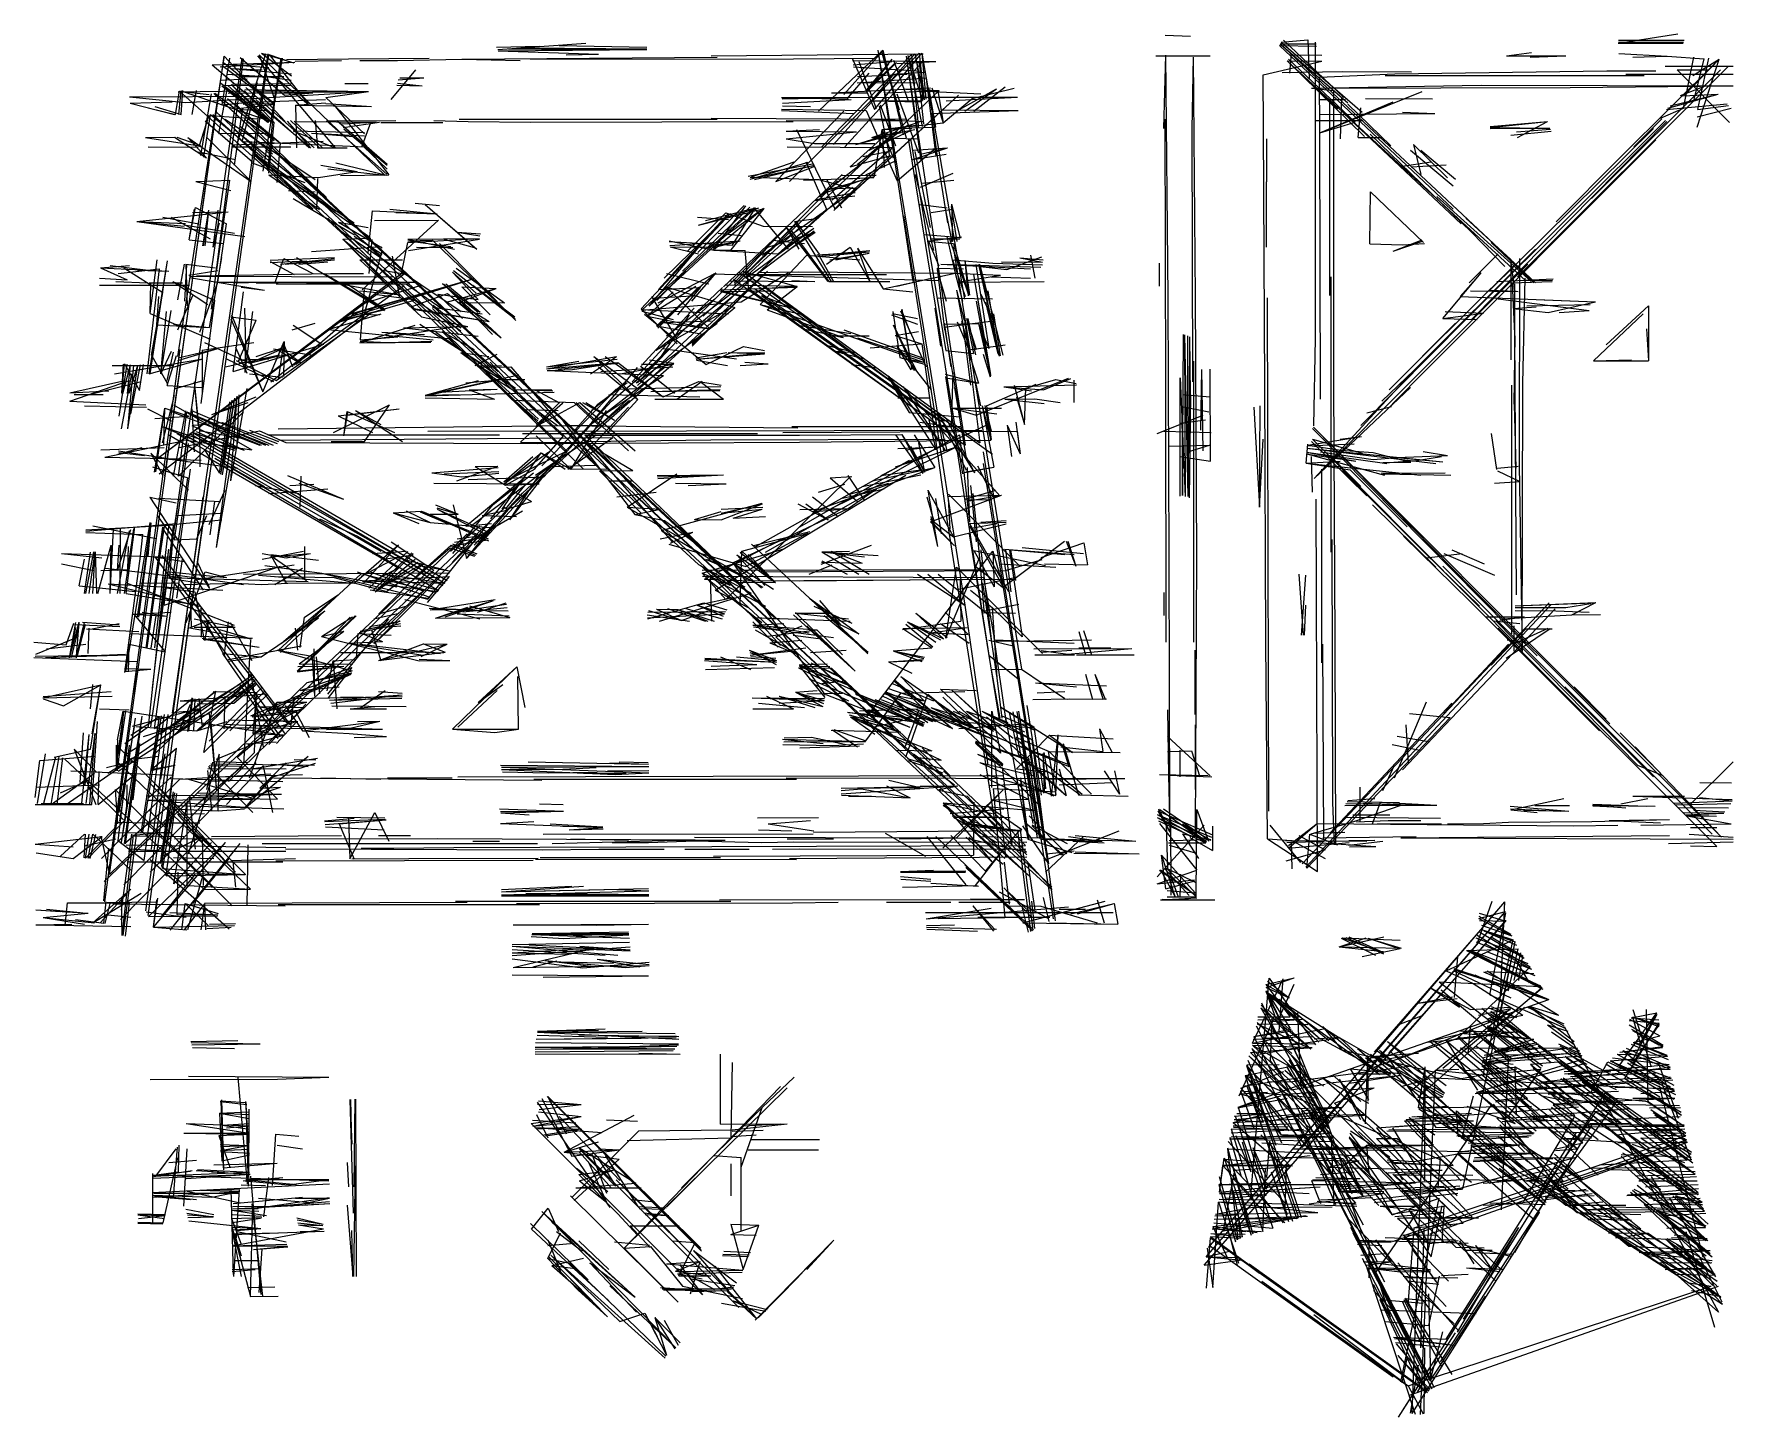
# Model space of a CAD drawing. Header units: millimetres. Extents: x 0 to 1475, y 4 to 1205.
import ezdxf

# ---------------------------------------------------------------- set-up
doc = ezdxf.new("R2010")
doc.units = ezdxf.units.MM
for name, color, linetype in [('P_101', 7, 'Continuous'), ('P_10296', 7, 'Continuous'), ('P_104', 7, 'Continuous'), ('P_131', 7, 'Continuous'), ('P_139', 7, 'Continuous'), ('P_150', 7, 'Continuous'), ('P_20160', 7, 'Continuous'), ('P_24159', 7, 'Continuous'), ('P_345', 7, 'Continuous'), ('P_403', 7, 'Continuous'), ('P_409', 7, 'Continuous'), ('P_475', 7, 'Continuous'), ('P_515', 7, 'Continuous'), ('P_620', 7, 'Continuous'), ('P_701', 7, 'Continuous'), ('P_702', 7, 'Continuous'), ('P_703', 7, 'Continuous'), ('P_707', 7, 'Continuous'), ('P_709', 7, 'Continuous'), ('P_711', 7, 'Continuous'), ('P_712', 7, 'Continuous'), ('P_713', 7, 'Continuous'), ('P_715', 7, 'Continuous'), ('P_720', 7, 'Continuous'), ('P_722', 7, 'Continuous'), ('P_729', 7, 'Continuous'), ('P_730', 7, 'Continuous'), ('P_731', 7, 'Continuous'), ('P_732', 7, 'Continuous'), ('P_733', 7, 'Continuous'), ('P_734', 7, 'Continuous'), ('P_735', 7, 'Continuous'), ('P_736', 7, 'Continuous'), ('P_737', 7, 'Continuous'), ('P_738', 7, 'Continuous'), ('P_739', 7, 'Continuous'), ('P_740', 7, 'Continuous'), ('P_741', 7, 'Continuous'), ('P_742', 7, 'Continuous'), ('P_743', 7, 'Continuous'), ('P_7446', 7, 'Continuous'), ('P_7574', 7, 'Continuous'), ('P_9876', 7, 'Continuous'), ('UNASSIGNED', 1, 'Continuous')]:
    doc.layers.add(name, color=color, linetype=linetype)

msp = doc.modelspace()

# ---------------------------------------------------------------- linework, layer by layer
at = {"layer": 'P_101'}
for p, q in [((120.3, 615.3), (194.7, 1131.3)), ((100, 910), (116, 1008)), ((100.8, 910), (116, 1008)), ((101, 962.3), (107, 1009)), ((57.7, 1002), (117, 999)), ((71, 990), (98.5, 989)), ((73, 997), (109, 1001)), ((78, 1002), (112, 980.5)), ((90, 1000), (117, 999)), ((98.3, 910), (109, 1001)), ((100, 989), (129, 989)), ((101, 962.3), (101.5, 989)), ((57, 987), (135, 987)), ((102, 926), (112, 980.5)), ((108, 977), (106.5, 952.5)), ((110, 910), (119, 965)), ((110, 910), (115, 964)), ((110, 910), (119.5, 929.5)), ((68, 917), (121, 917)), ((70, 910), (146.5, 923)), ((74, 873), (81, 918.4)), ((76.3, 893), (78.5, 918.5)), ((76.3, 893), (77.7, 918.3)), ((77.2, 892.8), (83.8, 917.8)), ((78.5, 918.5), (91.5, 895.5)), ((81.3, 892.7), (83.8, 917.8)), ((81.5, 862), (86.8, 917.4)), ((81.5, 862), (90.2, 917.2)), ((82.5, 893), (90.2, 917.2)), ((84, 875), (92.5, 917.8)), ((91.5, 895.5), (95, 918)), ((102, 926), (116, 901.2)), ((115.5, 904), (121, 928.7)), ((48, 892), (92, 903)), ((76, 862), (85, 910)), ((111.5, 850), (122, 891)), ((154.5, 874.5), (186, 885)), ((158.5, 759), (176.4, 890.4)), ((161.2, 823.5), (170, 885.5)), ((162.3, 822.8), (174.4, 888.8)), ((162.3, 822.8), (172, 887)), ((163.8, 822.2), (174.4, 888.8)), ((171, 817), (185, 897)), ((171, 817), (176.4, 890.4)), ((176.5, 847), (178, 891.7)), ((44, 882), (97.7, 881)), ((98.5, 879.5), (119, 869)), ((104.5, 824.5), (113.5, 880)), ((105, 871), (134.3, 873)), ((105.7, 824.7), (113.5, 880)), ((112.7, 848), (113.5, 880)), ((113.5, 880), (134.3, 873)), ((120, 877), (196, 848)), ((121, 883), (189, 844)), ((121, 821), (131.7, 877.7)), ((125.5, 821), (182, 877)), ((125.5, 821), (132.8, 877)), ((132.8, 877), (201, 848)), ((134.2, 875.7), (167, 861)), ((136.7, 878), (207.7, 848)), ((137, 879.5), (139, 842)), ((260, 859), (308.5, 883)), ((264, 873.5), (317, 879.5)), ((264, 873.5), (294, 859)), ((269, 856), (272, 877.3)), ((269, 856), (272.5, 876)), ((272, 874), (317, 879.5)), ((272, 877.3), (313, 859)), ((279, 878), (301, 866)), ((279, 878), (320, 851)), ((287, 851), (308.5, 883)), ((110.5, 864.5), (147, 852.3)), ((110.5, 864.5), (140, 852)), ((126, 846), (195.7, 860.3)), ((137, 865), (182.5, 843.5)), ((137.2, 859.2), (182.5, 843.5)), ((138.7, 865.3), (163.5, 867.5)), ((140.8, 859.8), (175, 844.8)), ((143.3, 860.7), (180, 854)), ((143.7, 864.7), (144, 829)), ((154, 866), (197.3, 848)), ((163.5, 867.5), (211.2, 849.5)), ((176, 859), (204, 848)), ((187, 861), (212.2, 851.2)), ((195.7, 860.3), (218.7, 850.3)), ((203, 857), (404, 857)), ((212, 862), (491, 865.3)), ((101.5, 841), (134, 809)), ((101.5, 841), (111.7, 822.3)), ((130.2, 852.5), (189, 844)), ((147, 852.3), (174, 843.7)), ((148, 844), (161.2, 823.5)), ((163.8, 822.2), (169, 854)), ((212.7, 852.3), (502.5, 854.5)), ((218.7, 850.3), (437, 849.5)), ((258, 851), (287, 851)), ((103, 829), (133.5, 819.5)), ((116, 836), (177, 828)), ((117, 835.7), (145, 835)), ((157, 836.5), (200, 812)), ((345.5, 824), (371.5, 820.5))]:
    msp.add_line(p, q, dxfattribs=at)
at = {"layer": 'P_10296'}
for p, q in [((415, 402), (476.5, 394)), ((416, 394.5), (487.5, 411.5)), ((433, 395), (454, 400)), ((443.5, 400.5), (513.5, 394.5)), ((444.7, 400.3), (488, 395)), ((446, 399.5), (503, 398)), ((476.5, 394), (534, 399)), ((489, 401.5), (534, 397)), ((489, 401.5), (526, 395)), ((415, 388), (533.5, 387)), ((416, 394.5), (534, 396)), ((442, 386), (533.5, 387)), ((513.5, 394.5), (534, 396)), ((437, 339), (496, 341)), ((437, 339), (490, 340)), ((435.4, 329.2), (559.5, 328)), ((436, 332.2), (557.5, 333.5)), ((436, 332.2), (527, 333)), ((436.7, 335.5), (498, 334)), ((437, 338.2), (528, 339)), ((437, 338.2), (559.8, 332.2)), ((437, 338.2), (482, 338)), ((473, 336), (559.7, 334.3)), ((482, 338), (556.5, 337)), ((504, 335), (557.8, 334.8)), ((535, 328), (559.5, 328))]:
    msp.add_line(p, q, dxfattribs=at)
at = {"layer": 'P_104'}
for p, q in [((791.3, 907.7), (830, 658)), ((625.5, 759.5), (760, 835)), ((600.5, 714), (708.8, 820.8)), ((813, 813), (818, 764)), ((775, 803), (781.5, 781)), ((776, 809), (798.3, 768.3)), ((776, 809), (784.5, 760)), ((778.2, 781.5), (839.8, 804.5)), ((782.5, 801.5), (787.5, 771)), ((793.5, 801.5), (795, 775)), ((794, 805.5), (856, 743)), ((810.3, 800.7), (831.5, 800.5)), ((815, 806), (820.7, 750)), ((606.8, 745.8), (706.8, 793)), ((778.2, 783.8), (798.3, 768.3)), ((778.5, 786), (784.5, 760)), ((822, 781), (844, 782.5)), ((561, 777), (579.5, 759)), ((582, 731.5), (650, 767)), ((614.4, 756), (670, 771)), ((618, 742.5), (672, 771.7)), ((624.7, 760.7), (673.5, 773)), ((778.2, 781.5), (799, 760.5)), ((779.8, 781.2), (799, 760.5)), ((798.3, 768.3), (844, 779.5)), ((812, 771), (838, 609.7)), ((812.2, 780), (844, 781)), ((812.2, 780), (846, 721)), ((812.2, 777.8), (841.5, 724.5)), ((813.5, 776), (836, 780)), ((551, 762), (618, 742.5)), ((580, 736.8), (651, 758)), ((610.3, 752.7), (643.6, 728.8)), ((610.3, 752.7), (634.5, 726)), ((613, 710), (614.4, 756)), ((613.1, 754.9), (643.6, 728.8)), ((614.4, 756), (643.6, 728.8)), ((614.4, 756), (636, 736)), ((620, 753), (643.6, 728.8)), ((623, 762), (724, 667.8)), ((683.5, 744.5), (727, 761)), ((684, 755.2), (708, 756)), ((684, 755.2), (733, 752)), ((684, 755.2), (716, 736)), ((684, 755.2), (721, 751)), ((692, 756), (725, 736)), ((692, 756), (719, 745.5)), ((816, 756.5), (833.5, 725)), ((822, 757), (831, 679.2)), ((832.3, 756), (833.5, 725)), ((577, 744.3), (622.5, 719.5)), ((578.6, 743.4), (604.5, 726.5)), ((580, 742.3), (634, 689)), ((580, 739.5), (824, 740)), ((583, 749), (611, 737)), ((584.7, 749), (622.7, 730)), ((589, 749.5), (632.8, 724.5)), ((591, 739), (617, 725)), ((606.8, 745.8), (631.7, 723.7)), ((606.8, 745.8), (686.8, 630.8)), ((606.8, 745.8), (642, 723)), ((631, 738), (843.5, 739)), ((673, 736), (693, 744)), ((683.7, 746.3), (719, 745.5)), ((684, 747.5), (706, 736)), ((791.6, 680.4), (820.7, 750)), ((791.6, 680.4), (801, 742)), ((817, 743), (842.6, 723.6)), ((820.7, 750), (824.5, 704.5)), ((580, 736.8), (600.5, 714)), ((580, 736.8), (604.5, 726.5)), ((580.3, 734.2), (824.3, 733)), ((582, 731.5), (622.7, 730)), ((584.8, 732), (632, 694)), ((587, 733), (588.3, 695)), ((587, 733), (635, 708)), ((611.5, 729), (643.6, 728.8)), ((622.7, 730), (851.7, 731.7)), ((665, 730), (824.2, 731.5)), ((767, 736), (808, 709)), ((776, 736), (808, 709)), ((785, 736), (831, 699)), ((803, 723), (851.5, 733)), ((804, 731), (804.5, 695)), ((824.3, 733), (834, 678.5)), ((543, 695), (622.5, 719.5)), ((575.7, 709), (608, 716)), ((575.7, 709), (598.2, 699.5)), ((575.7, 709), (599.5, 701.5)), ((581.5, 711), (601.5, 705)), ((591.5, 722), (620, 707)), ((673.2, 715), (716, 684)), ((673.2, 715), (700.5, 691.5)), ((673.2, 715), (724, 667.8)), ((673.2, 715), (724, 666.7)), ((677, 708), (710, 693.5)), ((682, 713), (700.5, 691.5)), ((813, 722), (831.7, 707)), ((559, 705.3), (590.5, 695)), ((559, 705.3), (585, 695)), ((562, 695.7), (585, 704)), ((566, 706), (597.5, 697)), ((624.2, 698.2), (647, 697)), ((624.2, 698.2), (708.7, 695)), ((660.8, 702), (707, 697)), ((660.8, 702), (693, 702)), ((694, 695), (716, 684)), ((754, 688), (804.5, 695)), ((765.5, 702), (789.6, 679.8)), ((765.5, 702), (792.7, 681)), ((791, 703), (811, 683.5)), ((624, 691.6), (651, 693)), ((624, 691.6), (679.7, 687.7)), ((624, 691.6), (655, 686)), ((754.2, 688.8), (810, 689.5))]:
    msp.add_line(p, q, dxfattribs=at)
at = {"layer": 'P_131'}
for p, q in [((101, 297), (211.5, 297.5)), ((134, 300), (256, 299)), ((177, 299), (185, 206.5)), ((211.5, 297.5), (256, 299)), ((161, 267.8), (186.7, 269)), ((161, 267.8), (186.7, 266.7)), ((161, 267.8), (186.7, 263.3)), ((161, 267.8), (163, 226.5)), ((161.7, 278), (184.8, 275.4)), ((162.2, 278.5), (164.3, 220.3)), ((162.2, 278.5), (184, 277.2)), ((162.7, 279.3), (164.5, 218.8)), ((183.5, 278), (185.8, 240.4)), ((184, 277.2), (186, 204.5)), ((184, 277.2), (185.7, 218.3)), ((186.6, 212.4), (186.7, 271.3)), ((274.3, 279.7), (277, 181)), ((274.3, 279.7), (276, 241)), ((276, 241), (275.2, 279.8)), ((278, 204), (278.7, 280)), ((280, 126), (279.5, 280)), ((132, 259), (187, 250.6)), ((132, 259), (187, 256.8)), ((163.5, 257.5), (187, 259)), ((163.5, 257.5), (187, 254)), ((167, 255), (187, 256.8)), ((105.8, 213.2), (123.5, 237)), ((121, 195), (124.7, 238.3)), ((125.5, 217), (126, 240)), ((130, 250.5), (187, 250.6)), ((130, 250.5), (187, 249.5)), ((130, 187), (133, 237)), ((160.5, 248.5), (187, 249.5)), ((160.5, 248.5), (170, 221)), ((161.7, 240.7), (186, 239.8)), ((161.8, 239), (186, 239.8)), ((162, 235.4), (186, 239.8)), ((162, 235.4), (186.3, 236.5)), ((207, 205), (210, 249.5)), ((210, 249.5), (230, 248)), ((211, 240), (233, 237)), ((112.2, 172.6), (125, 229)), ((117, 225), (141, 227)), ((156, 223), (211, 224.5)), ((162, 234.5), (187, 233)), ((163, 226.5), (187, 231.7)), ((164.3, 220.3), (211, 224.5)), ((272, 225), (273, 204)), ((277.8, 126), (279, 222)), ((102.7, 199), (256.5, 206.5)), ((103, 215.5), (103, 173)), ((103.3, 213.2), (187, 216.5)), ((103.3, 211.3), (187.7, 215)), ((103.3, 214.3), (256, 209)), ((104.1, 213), (137.3, 218)), ((104.1, 214), (136, 217.5)), ((104.1, 214), (125.5, 217)), ((132, 211), (187.7, 215)), ((140.7, 218), (165.5, 216.5)), ((142, 219), (187, 216.5)), ((154, 217), (187.7, 215)), ((181.5, 209), (216, 212)), ((183.4, 209), (221, 205.5)), ((183.8, 210.2), (256, 210.3)), ((185.5, 210), (228, 206)), ((188, 213.2), (197, 110.3)), ((199.5, 177.8), (204, 212)), ((221, 205.5), (256, 210.3)), ((103, 195), (178.3, 199.7)), ((103, 196.8), (154.5, 195)), ((104, 198.5), (178.2, 198.5)), ((104.2, 195.5), (136, 193)), ((105.3, 196.3), (141, 193)), ((133, 200), (179, 190)), ((144.5, 201), (178.5, 201.5)), ((144.5, 201), (178.3, 199.7)), ((154.5, 195), (178.3, 199.7)), ((171, 202), (173, 127.7)), ((173, 189.5), (233, 195)), ((173.5, 126), (178.5, 201.5)), ((180, 205.6), (201, 205)), ((193.4, 185.4), (256.3, 194.7)), ((195, 194), (244, 190)), ((223, 187), (256.5, 194)), ((227, 194), (256.5, 194)), ((90.2, 180.5), (114, 179)), ((90.2, 180.5), (114.2, 179.8)), ((90.2, 179.6), (113.3, 176.5)), ((90.2, 179.6), (114, 179)), ((90.8, 176.4), (114, 179)), ((131.8, 184.5), (156, 179.8)), ((132.8, 181), (155.7, 177.7)), ((133.3, 179.5), (155.9, 178.1)), ((133.6, 177.2), (155.7, 177.7)), ((171.5, 176.5), (197.8, 177.2)), ((172, 183.5), (202, 179)), ((172, 183.5), (195.2, 182.8)), ((172.2, 186.8), (208.5, 187)), ((172.2, 179.8), (197.4, 178.4)), ((172.5, 184.7), (256.7, 189.3)), ((172.5, 184.7), (194, 185.7)), ((172.5, 184.7), (194.5, 185)), ((188, 108.7), (190, 188)), ((189, 189), (198.5, 109)), ((208.5, 187), (256.6, 191.2)), ((228.3, 177), (251, 171.5)), ((233, 188), (256.7, 189.3)), ((272, 188), (276.7, 126)), ((90.2, 173.2), (112.2, 172.6)), ((90.2, 173.2), (112, 171.8)), ((90.3, 172.3), (112, 171.8)), ((134.5, 174.5), (197, 167.8)), ((171.5, 176.5), (180, 154)), ((171.8, 169.5), (188, 108.7)), ((172, 173), (196.7, 176.7)), ((172, 152.7), (251.4, 167.4)), ((172.2, 163.2), (211, 164)), ((172.4, 166.6), (197, 167.8)), ((172.5, 162.5), (251.8, 165.5)), ((172.5, 162.5), (180, 126)), ((172.8, 169), (197, 167.8)), ((173.7, 163.7), (180, 144)), ((175.8, 166), (197, 167.8)), ((176.3, 165), (219, 156)), ((228.6, 175.2), (251, 171.5)), ((229.2, 172.7), (250.9, 170.4)), ((229.5, 171), (251.4, 167.4)), ((229.5, 171), (250.9, 170.4)), ((231, 165), (251.8, 165.5)), ((276.7, 126), (276, 166)), ((172, 152.7), (219.5, 154.2)), ((172, 152.7), (220, 152.5)), ((190.5, 149.5), (220, 152.5)), ((190.5, 149.5), (220.3, 151.7)), ((195.5, 112), (198, 150)), ((172, 132), (197, 133)), ((174, 140), (194, 140)), ((172, 130.3), (192, 132)), ((185.5, 116.5), (209, 117)), ((188, 108.7), (212, 109))]:
    msp.add_line(p, q, dxfattribs=at)
at = {"layer": 'P_139'}
for p, q in [((1375.3, 1197), (1427, 1205)), ((1375.3, 1197), (1431.7, 1197)), ((1375.5, 1199.5), (1432.5, 1199.5)), ((1375.5, 1198), (1432, 1198)), ((1383, 1197), (1431.7, 1197)), ((1278.3, 1186), (1330, 1186)), ((1299, 1185), (1330, 1186)), ((1376, 1188), (1417.7, 1185.7)), ((1378, 1098.7), (1463, 1183)), ((1388, 1185), (1417.7, 1185.7)), ((1417.7, 1185.7), (1450, 1183.5)), ((1432, 1140.5), (1441, 1185)), ((1433, 1152), (1463, 1183)), ((1440, 1169), (1463, 1183)), ((1441, 1147), (1450, 1183.5)), ((1444, 1124), (1463, 1183)), ((1444.5, 1139.5), (1454, 1184)), ((1288, 994), (1471, 1177)), ((1352, 1062), (1464, 1174)), ((1365.5, 1173), (1408, 1173)), ((1382, 1170), (1475, 1170)), ((1416, 1177), (1475, 1177)), ((1426.5, 1174), (1454, 1174)), ((1426.5, 1174), (1472, 1128)), ((1256.5, 1160.5), (1475, 1160)), ((1333.5, 1158.5), (1475, 1160)), ((1418.5, 1140.5), (1462, 1152.7)), ((1420.5, 1142.5), (1462, 1152.7)), ((1429.5, 1151.5), (1451, 1160)), ((1431.3, 1151.3), (1462, 1152.7)), ((1412, 1132), (1432, 1140.5)), ((1417.3, 1139.3), (1470, 1144.3)), ((1444, 1133), (1473.5, 1140.5)), ((1444.5, 1139.5), (1471.2, 1143)), ((1287, 1120), (1316.5, 1122.2)), ((1288, 1115), (1314, 1129)), ((1389, 1107), (1413.3, 1131.3)), ((1282, 1117), (1317, 1120.5))]:
    msp.add_line(p, q, dxfattribs=at)
at = {"layer": 'P_150'}
for p, q in [((117, 857), (316.5, 741.5)), ((124, 858), (301, 756)), ((132, 856.3), (356.8, 728.2)), ((135.2, 858.2), (356.8, 728.2)), ((137.2, 859.2), (358.6, 730.3)), ((157, 836.5), (351.2, 721.8)), ((158.5, 759), (170, 826)), ((192, 813), (230, 806)), ((220, 821.5), (268.7, 801)), ((222, 813), (243, 814)), ((230, 815), (268.7, 801)), ((231, 794), (232, 821)), ((152, 779), (166, 809)), ((153, 770), (157, 799)), ((204, 806), (255, 810)), ((363.5, 754), (398.5, 796.5)), ((375.5, 749.5), (424, 806.3)), ((382, 761), (424, 806.3)), ((248, 784), (281, 769)), ((311.7, 789.3), (336.2, 790.5)), ((311.7, 789.3), (344, 780.7)), ((311.7, 789.3), (334, 780)), ((323, 791), (344, 780.7)), ((335.3, 790), (359, 780)), ((336.2, 790.5), (394.7, 765)), ((337.3, 790.3), (394.2, 766.5)), ((344, 788), (368.3, 788)), ((348.5, 796), (368.3, 788)), ((349.8, 793.5), (368.3, 788)), ((350, 792.3), (390.8, 771.2)), ((350, 792.3), (393, 773)), ((364, 796), (375.5, 749.5)), ((374, 762), (424, 791)), ((389, 787), (410.5, 791.5)), ((389, 787), (419, 786)), ((344, 780.7), (395.7, 776.3)), ((361.5, 756), (387, 778)), ((363, 746), (384.5, 769.5)), ((365, 763.8), (391, 768)), ((367.5, 766.5), (392.6, 770)), ((375, 777.5), (397.2, 779.8)), ((375.5, 749.5), (399.5, 779.5)), ((198, 749), (234, 756)), ((198, 754), (219, 750)), ((205.3, 751), (240, 754)), ((219, 750), (240, 754)), ((294, 754), (323, 756)), ((310, 764), (347, 739.5)), ((361.3, 758.8), (382.5, 751.5)), ((361.7, 760.3), (393.8, 765.8)), ((362.3, 761), (383.3, 752.3)), ((363.4, 762.2), (384.5, 753.5))]:
    msp.add_line(p, q, dxfattribs=at)
at = {"layer": 'P_20160'}
for p, q in [((591.5, 722), (757, 822)), ((544.7, 773.7), (632.3, 797.7)), ((596.5, 783), (632.5, 797)), ((635, 755), (731.5, 810)), ((663, 797), (689.5, 783)), ((670, 797), (689.5, 783)), ((676, 803), (698, 786)), ((515, 794), (560, 768)), ((521.7, 787.7), (544, 792.5)), ((521.7, 787.7), (547.5, 782.5)), ((547.5, 782.5), (579.5, 759)), ((573.5, 783.5), (596.5, 790.2)), ((573.5, 783.5), (596.5, 783)), ((596.7, 789), (632.3, 792.3)), ((607, 784.5), (632.3, 792.3)), ((607, 784.5), (635, 786)), ((665, 792), (706.8, 793)), ((675.5, 790), (706.8, 793)), ((543.5, 766.5), (572, 772.3)), ((544.7, 773.7), (587.3, 749)), ((544.7, 773.7), (577, 744.3)), ((552.7, 762.7), (572, 772.3))]:
    msp.add_line(p, q, dxfattribs=at)
at = {"layer": 'P_24159'}
for p, q in [((296, 529), (308, 504)), ((299, 509), (327, 509)), ((381, 504), (404, 504))]:
    msp.add_line(p, q, dxfattribs=at)
at = {"layer": 'P_345'}
for p, q in [((255, 1045), (463, 842.3)), ((107.5, 836.5), (319, 997)), ((225.3, 917.3), (321.5, 986.5)), ((283.5, 939.5), (287, 983)), ((331.2, 974.2), (370.7, 947.3)), ((359, 979.5), (405.5, 941)), ((210.2, 904), (293.5, 963.5)), ((227.7, 918.3), (277.7, 962)), ((255.5, 948.5), (301.3, 962)), ((263.5, 954.5), (293.5, 963.5)), ((267.5, 956.8), (305, 965.8)), ((277.7, 962), (300, 961)), ((329.8, 966.5), (395.3, 955.3)), ((331, 965.7), (395.3, 955.3)), ((336.5, 959.5), (376.5, 951)), ((346, 966.5), (369, 943.7)), ((346.5, 969.5), (370.7, 949.7)), ((368.3, 971.7), (395.3, 955.3)), ((224, 948), (244, 954)), ((225, 952), (250, 935.7)), ((255.5, 948.5), (346.5, 939.5)), ((282.8, 936.8), (331, 952)), ((283.2, 938.3), (370, 951.5)), ((302, 946), (360, 940.5)), ((302, 946), (339, 944)), ((320.7, 949.7), (376.5, 951)), ((320.7, 949.7), (385.5, 942.5)), ((335, 953), (389, 918.5)), ((349, 946), (418, 897.3)), ((354.5, 946.5), (382, 931)), ((173, 912), (251.5, 935.5)), ((193, 925), (215, 932.2)), ((198.7, 894.3), (217.2, 938)), ((205.5, 903), (248.5, 936.5)), ((208, 931.5), (242, 926)), ((211, 931), (230.3, 919.7)), ((212.2, 905), (217.2, 938)), ((214, 932.4), (232, 919.5)), ((217.2, 938), (216.5, 907.5)), ((216.7, 936.2), (224.5, 916)), ((282.8, 936.8), (344.5, 937.5)), ((283.2, 938.3), (306.5, 937)), ((283.5, 939.5), (316, 942)), ((306.5, 937), (345.3, 938.3)), ((360, 940.5), (430, 874)), ((367.5, 942.5), (403, 912)), ((370.5, 928.5), (395.5, 910)), ((370.5, 928.5), (395, 925)), ((383, 917), (402, 927)), ((385.2, 916.8), (406, 917)), ((387.2, 915.8), (414, 916)), ((388.3, 915.7), (418, 897.3)), ((396, 920), (430, 883)), ((445, 914.3), (505.7, 925)), ((445, 916), (506.2, 922.5)), ((445, 916), (473, 921)), ((445, 914.3), (507, 919.8)), ((455, 914), (506.8, 919)), ((375, 902), (397.7, 904)), ((396, 908.3), (419, 894)), ((396.8, 905), (426, 905)), ((445.5, 912.8), (467.5, 913.5))]:
    msp.add_line(p, q, dxfattribs=at)
at = {"layer": 'P_403'}
for p, q in [((176.5, 577), (211.5, 540.5)), ((183, 532.6), (238, 578)), ((151, 567.2), (219, 567)), ((159, 560), (233, 562)), ((167, 536), (199, 569.5)), ((196, 550), (219, 572)), ((208.5, 560.2), (244.3, 571.7)), ((208, 559), (441, 557)), ((249, 559), (301, 558)), ((307, 559), (363, 559))]:
    msp.add_line(p, q, dxfattribs=at)
at = {"layer": 'P_409'}
for p, q in [((97, 443.5), (147, 803)), ((188, 650.5), (199, 586)), ((73, 564.7), (192.8, 642)), ((79, 579), (178.5, 640.5)), ((109.5, 597), (158, 634.3)), ((126, 600), (190.8, 647)), ((141.4, 600), (190.8, 647)), ((143.4, 601), (192.8, 642)), ((147.5, 581), (200.3, 634.3)), ((147.5, 581), (158, 634.3)), ((152, 591), (198, 637.7)), ((178.5, 640.5), (211.7, 593.3)), ((104.5, 602), (138, 628.2)), ((125, 607), (157, 634)), ((126, 600), (136, 623)), ((133.7, 599.3), (137.2, 628.5)), ((134.5, 599.5), (138, 628.2)), ((138.7, 599.5), (140, 627.7)), ((141.7, 623.3), (173.5, 624)), ((143, 628), (146, 603.5)), ((152.7, 556.3), (232, 629)), ((165, 601.5), (166, 630)), ((170, 600), (202.5, 631)), ((184, 600), (211, 624.7)), ((187, 559), (211, 624.7)), ((193.3, 633.3), (190, 597.5)), ((190, 597.5), (234.2, 620.2)), ((191.5, 581), (193.3, 633.3)), ((193.5, 621), (234.2, 620.2)), ((193.5, 621), (228.5, 616)), ((202, 617), (237, 624.7)), ((204, 588), (236, 623)), ((218, 622), (233, 600)), ((223, 603), (225.5, 628)), ((78, 617), (217.2, 596.2)), ((85.5, 604), (142.8, 619.2)), ((95, 595), (140, 609)), ((103, 578), (143.7, 617.7)), ((107, 600), (152, 615)), ((122.5, 616), (143.7, 617.7)), ((141.4, 600), (167.7, 608)), ((152, 615), (158.5, 547.5)), ((153.5, 607), (158.5, 547.5)), ((166, 605.7), (202, 604)), ((169, 609.5), (228.2, 608)), ((185, 605), (302.5, 601.2)), ((188.3, 613), (231.4, 618)), ((189.5, 612), (228.5, 616)), ((190, 597.5), (226.2, 607.5)), ((191, 610), (229, 608)), ((210.5, 589), (228.2, 608)), ((227.7, 615.7), (239, 594)), ((233, 600), (300.3, 608.3)), ((88.5, 603.5), (141.4, 600)), ((165, 602.7), (302.5, 601.2)), ((176.5, 577), (207.5, 603)), ((184, 588.5), (210.3, 590.3)), ((186, 587.7), (215.8, 595.8)), ((190, 597.5), (216.6, 596.4)), ((233, 600), (273.5, 597.5)), ((102.2, 566.5), (123.7, 584.7)), ((110, 558), (114, 580)), ((158.5, 575.2), (188, 587.5)), ((189, 567), (246, 576)), ((152.2, 569.8), (180.7, 569.3)), ((153.6, 571.2), (243.5, 570)), ((156.2, 573.2), (185.5, 572.5)), ((206, 571), (238, 569)), ((226, 575), (244.7, 574.7))]:
    msp.add_line(p, q, dxfattribs=at)
at = {"layer": 'P_475'}
for p, q in [((70.5, 549), (172, 448)), ((1, 536), (50.2, 536)), ((6.3, 536.7), (43, 536.7)), ((97.3, 520), (155, 464)), ((1, 501.5), (59.3, 508)), ((1, 501.5), (34, 499)), ((34, 489), (59.3, 508)), ((43.5, 489.5), (44.8, 510)), ((44.8, 489.3), (47.8, 510)), ((47, 489.4), (51, 510)), ((48.7, 489), (53.8, 509.8)), ((51, 510), (84, 479)), ((58, 508.5), (65.7, 475)), ((72.5, 505), (95.7, 487.3)), ((111.3, 491), (146, 508)), ((121.5, 467), (154, 503)), ((146, 508), (147, 465.5)), ((2, 494), (34, 489)), ((79.9, 501), (218.5, 498.5)), ((82, 497.3), (113, 495.7)), ((82, 495.5), (218.5, 495.5)), ((121, 490), (156, 489)), ((171, 487.3), (227, 489)), ((81, 486), (216, 486))]:
    msp.add_line(p, q, dxfattribs=at)
at = {"layer": 'P_515'}
for p, q in [((435, 325.2), (558.1, 326)), ((435, 323.4), (558.1, 326)), ((435, 325.2), (556.4, 323.8)), ((526, 326), (559.4, 327.2)), ((435, 323.4), (556.4, 323.8)), ((435, 321), (555, 322.3)), ((435, 319.5), (561, 319)), ((525, 320), (561, 319)), ((596, 258.3), (596, 319)), ((606, 312), (605, 246.3)), ((632.3, 272.7), (660, 299)), ((441, 280.7), (467, 230.5)), ((445.4, 282.2), (579.5, 148)), ((446.2, 282.2), (462, 250)), ((446.2, 282.2), (579.3, 149)), ((446.2, 282.2), (579, 150.5)), ((512.5, 150.5), (648, 291)), ((512.5, 150.5), (654, 290)), ((436.2, 266.8), (446, 246.5)), ((436.7, 277.3), (500, 186)), ((437.2, 275.8), (475, 275.3)), ((438, 278.5), (475, 275.3)), ((438, 269), (475, 265)), ((438.5, 271), (475, 275.3)), ((460.2, 234), (521, 266)), ((562, 203), (632.3, 272.7)), ((614, 221), (632.3, 272.7)), ((431.6, 258.8), (475, 265)), ((431.6, 258.8), (580.5, 110)), ((432.8, 261.8), (470.5, 259.5)), ((433, 256.5), (475, 265)), ((433, 256.5), (457, 259)), ((434.8, 255.4), (493, 251)), ((434.8, 255.4), (475.5, 254)), ((437, 254.3), (471.5, 256.2)), ((442.7, 249), (472.6, 254)), ((442.7, 249), (471.8, 253.8)), ((444, 248.2), (471.7, 252.3)), ((456, 265), (508.5, 209.5)), ((467, 194.5), (525, 252.5)), ((497, 262), (524, 261)), ((525, 252.5), (606, 253.3)), ((596, 258.3), (654, 258.5)), ((596, 258.3), (648, 258.5)), ((606, 253.3), (654, 258.5)), ((606, 252.2), (633, 253)), ((616, 257), (648, 258.5)), ((460.2, 234), (490, 243)), ((460.2, 234), (508.3, 236)), ((467, 230.5), (508.3, 236)), ((473, 238), (522.5, 207)), ((473, 238), (612, 99)), ((473.5, 236.5), (504.5, 204.8)), ((490, 237), (508.3, 236)), ((515, 244), (605, 246.3)), ((605.2, 247.5), (627, 249)), ((620, 236), (681, 236)), ((622, 245), (649.5, 245)), ((649.5, 245), (682, 245)), ((460.2, 234), (508, 228)), ((469, 192), (508, 228)), ((473.5, 234), (501.3, 202.7)), ((481, 226), (497, 190.5)), ((484, 233), (497, 198.5)), ((490, 228), (505, 204.5)), ((496, 231), (524.3, 186.7)), ((590, 231), (614, 229.5)), ((605, 224), (605, 196)), ((614, 165), (614, 229.5)), ((470.5, 203), (522.5, 207)), ((471, 220), (498.3, 199.7)), ((473, 214.5), (503, 218.5)), ((473, 214.5), (507, 180.5)), ((473.5, 209), (503, 218.5)), ((473.5, 209), (497, 190.5)), ((505.5, 210), (538.5, 178.5)), ((549.5, 186.5), (579, 216)), ((465.7, 196), (559.3, 103.7)), ((470.5, 203), (527, 203)), ((519, 193), (539, 191)), ((432, 167), (446.5, 185.5)), ((441, 182.5), (521.8, 108.2)), ((446.5, 185.5), (455.3, 165)), ((507, 180.5), (524, 162)), ((524.3, 186.7), (548.7, 185.7)), ((525.5, 185.2), (547.5, 184.5)), ((529.5, 181.2), (551, 179)), ((530.7, 180), (551, 179)), ((538.5, 178.5), (566, 150)), ((432, 167), (457.5, 143.5)), ((446, 141.8), (457, 164)), ((453.5, 165), (476, 148)), ((517.5, 170), (560, 170)), ((517.5, 170), (535, 151.3)), ((446, 153), (469, 155)), ((473, 157), (499, 132)), ((504, 156), (534.3, 153.3)), ((512.5, 150.5), (535.2, 152))]:
    msp.add_line(p, q, dxfattribs=at)
at = {"layer": 'P_620'}
for p, q in [((656, 1077), (768.6, 1188.3)), ((694, 1109), (764.8, 1187.8)), ((704, 1107), (770.5, 1180)), ((732.7, 1191), (763, 990)), ((732.7, 1191), (789.5, 843)), ((735.4, 1190.6), (757.3, 1114.7)), ((736.8, 1191), (754.7, 1117.3)), ((757.2, 1185.8), (808.5, 848)), ((757.2, 1185.8), (770, 1095)), ((758.7, 1186.2), (771.5, 1147.2)), ((758.7, 1186.2), (771, 1124.7)), ((764.8, 1187.8), (772.7, 1147.7)), ((766.5, 1180.5), (772.3, 1127)), ((768.3, 1180.3), (772.5, 1154.5)), ((768.6, 1188.3), (772.7, 1147.7)), ((770.7, 1188.2), (807.8, 974.8)), ((770.7, 1188.2), (774.3, 1148.3)), ((984.5, 976.5), (982.5, 1186.5)), ((769.5, 1173), (771.5, 1147.2)), ((774.3, 1168.7), (783, 1099)), ((608, 987), (785.8, 1155.8)), ((694.3, 1051.7), (802.5, 1152)), ((695, 1052.8), (802.5, 1152)), ((740, 1154), (785.8, 1155.8)), ((749, 1153), (768, 1101.7)), ((757, 1157), (785.8, 1155.8)), ((764.5, 1157), (767.8, 1123.2)), ((774.3, 1155.3), (822, 1153)), ((777, 1157), (782.5, 1124)), ((779.5, 1158.2), (789.2, 1127.8)), ((784.6, 1156), (789.2, 1127.8)), ((801, 1138), (835.5, 1157.5)), ((808, 1138), (835.5, 1157.5)), ((814.5, 1149), (851, 1158)), ((816, 1138), (843, 1159)), ((649, 1149.7), (853.7, 1150)), ((722.5, 1138.5), (749.5, 1077.5)), ((727.3, 1147), (771.5, 1147.2)), ((727.3, 1147), (770.5, 1146.2)), ((733.7, 1142.3), (742.7, 1099)), ((734.5, 1143.5), (748, 1108)), ((765, 1150), (853.7, 1150)), ((779, 1136), (854.5, 1138.5)), ((779, 1136), (786, 1084)), ((788, 1139), (854.5, 1138.5)), ((789.2, 1127.8), (814.5, 1149)), ((792, 1147), (853.7, 1150)), ((715, 1092), (759, 1126)), ((725, 1104), (762.5, 1121.8)), ((727.3, 1115), (768.7, 1128.7)), ((727.3, 1115), (764.8, 1122)), ((729.8, 1081.2), (736.3, 1122)), ((730, 1131), (771.3, 1129)), ((736.3, 1122), (789.2, 1127.8)), ((736.3, 1122), (766, 1125.8)), ((736.3, 1122), (762.2, 1123.3)), ((736.3, 1122), (746, 1097.5)), ((736.3, 1122), (738, 1089)), ((760.5, 1123.5), (782.5, 1124)), ((982.5, 899.5), (982, 1131)), ((1006, 903), (1005.5, 1122.5)), ((654, 1107), (745.8, 1106.5)), ((677.5, 1110), (730, 1110)), ((708.5, 1089.5), (741, 1119)), ((713.5, 1109), (749.7, 1120.3)), ((713.5, 1109), (752.7, 1119.3)), ((720.7, 1096.7), (748.5, 1120.5)), ((727.3, 1115), (767, 1114)), ((759, 1114.3), (806, 823)), ((761, 1114), (791.5, 930)), ((682, 1064), (721.5, 1095)), ((693, 1061), (744.7, 1105.7)), ((708.5, 1089.5), (744, 1099.6)), ((719.5, 1098.5), (744.2, 1103.4)), ((722.3, 1082.7), (748.5, 1095)), ((723.2, 1081.2), (744, 1099.6)), ((749.5, 1077.5), (783, 1106)), ((763, 1096), (793, 1106)), ((763, 1096), (792, 1100.5)), ((763.5, 1104), (793, 1106)), ((764.7, 1103), (770.6, 1074.4)), ((769.5, 1100.5), (793, 1106)), ((668, 1078), (723.8, 1080.2)), ((681, 1078.5), (712.4, 1070.6)), ((684.3, 1066.3), (726.3, 1080.6)), ((687.7, 1069.3), (729.8, 1081.2)), ((688, 1079), (701, 1054)), ((695, 1052.8), (723.2, 1081.2)), ((698.7, 1079), (729, 1080.5)), ((700.7, 1082), (731, 1082.3)), ((765, 1083), (781, 1017)), ((769.5, 1072), (798, 1084)), ((771.5, 1075.5), (798.5, 1078)), ((786, 1084), (793, 1041)), ((678.5, 1060.5), (712.5, 1064.5)), ((679.3, 1061.3), (712.8, 1067.2)), ((689, 1070.5), (713, 1071.3)), ((770.3, 1075.7), (778, 1037)), ((769, 1057), (792.7, 1054)), ((779, 1050), (797.5, 1053)), ((791, 1053.5), (796.8, 1024.4)), ((796.3, 1055.3), (801.1, 1024.9)), ((796.5, 1057.2), (804.2, 1027.8)), ((796.5, 1057.2), (797.5, 1024.7)), ((688, 1005), (708.5, 1020)), ((708.5, 1020), (725.5, 990)), ((715, 1019), (737.3, 983.7)), ((715, 1019), (725.5, 990)), ((773, 1031), (804.8, 1028.2)), ((775.3, 1025), (805.2, 1028.8)), ((775.3, 1025), (798.2, 1023)), ((776.2, 1025.8), (785.6, 1003.6)), ((778, 1027), (803.8, 1027)), ((792.5, 1029), (799.8, 997.2)), ((794.8, 1027.2), (811.2, 978.5)), ((798.2, 1023), (810.7, 981.3)), ((671, 1013), (717, 1009)), ((679.7, 1013.3), (725, 1015.8)), ((681, 1011.7), (725, 1015.8)), ((681.4, 1012.8), (725.7, 1017)), ((691, 1009), (725, 1014.8)), ((696, 1009), (725, 1014.8)), ((787.3, 1005), (865, 1001)), ((787.3, 1005), (821, 1004.3)), ((797.5, 1009), (808.5, 977)), ((797.5, 1009), (832.5, 1006)), ((808, 1008.4), (812.2, 978.2)), ((808, 1008.4), (810.9, 977.5)), ((808, 1008.4), (811.7, 978.9)), ((817.7, 1004.7), (829, 932)), ((820, 1004.8), (837.8, 925.2)), ((820.3, 1004.1), (874, 1002.5)), ((820.8, 1005.2), (837.2, 926.2)), ((821, 1004.3), (841, 926)), ((821.5, 1003.2), (844.5, 1000.5)), ((832.5, 1006), (875.5, 1004.5)), ((840, 1007), (875.5, 1006.8)), ((844.5, 1000.5), (875, 1011.5)), ((856, 1010.5), (875.5, 1006.8)), ((856, 1010.5), (876, 1009)), ((865, 1013), (869, 993)), ((977, 986), (977, 1006)), ((612, 998.3), (832, 840)), ((615.5, 999), (790.7, 869)), ((663.5, 998.5), (799.8, 997.2)), ((690, 990), (743, 990)), ((737.3, 983.7), (799.8, 997.2)), ((749, 986), (779, 993)), ((784, 1000.3), (792, 973)), ((784.2, 1001.5), (807, 1001)), ((784.2, 1001.5), (790.5, 948)), ((799.8, 997.2), (839, 995.5)), ((799.8, 997.2), (806, 973)), ((801.5, 989.5), (839, 995.5)), ((801.5, 989.5), (877, 990)), ((815.5, 996), (830.3, 909.3)), ((815.5, 996), (830.4, 908)), ((831, 994), (865, 993)), ((621.7, 983), (808.5, 848)), ((625.5, 984), (789, 868)), ((631.5, 978), (786, 869)), ((633, 987), (821, 850)), ((737.3, 983.7), (763, 981)), ((785, 976), (832, 975)), ((801, 982.5), (806, 954.8)), ((801, 982.5), (807.4, 956.3)), ((822, 979), (833, 956)), ((828, 982), (837.2, 926.2)), ((630.3, 970), (772.2, 920)), ((744.5, 961), (767, 953)), ((745.3, 962.3), (767, 958)), ((745.5, 964), (751.7, 924)), ((752.3, 964.7), (774.5, 916)), ((753, 965.2), (761, 945)), ((753, 965.2), (762.2, 913.5)), ((753.3, 966), (762.2, 913.5)), ((782, 967), (787, 934)), ((818, 973), (830, 907.2)), ((826, 972), (836.7, 927.3)), ((833, 962), (838.8, 925.6)), ((703, 948), (770.5, 924)), ((746, 952.5), (764, 912.8)), ((746, 952.5), (766, 913)), ((747.7, 943.3), (768, 946.5)), ((790, 950.5), (833, 956)), ((790, 953), (820, 953.7)), ((790, 953), (804, 872.5)), ((790.3, 954), (796, 916)), ((801.5, 955), (812.7, 928.2)), ((805.3, 955.5), (812.7, 928.2)), ((806, 954.8), (813, 900)), ((807.8, 957.2), (810, 938)), ((809.6, 957.8), (815.6, 927.6)), ((809.6, 957.8), (818, 931)), ((810.7, 958), (817.3, 926.3)), ((820, 953.7), (830.4, 908)), ((820, 953.7), (829, 932)), ((687, 935), (713, 928.5)), ((693, 943), (725, 943)), ((695, 929.5), (721, 923)), ((695, 929.5), (713, 928.5)), ((715, 941), (771.2, 922.2)), ((726, 932.5), (770.8, 936)), ((747.7, 943.3), (770.8, 936)), ((749, 934), (779, 896)), ((749, 934), (761.3, 913.3)), ((791.5, 930), (815.6, 927.6)), ((810, 938), (821, 850)), ((811.7, 930.7), (843, 935)), ((710, 918), (732, 915)), ((751.7, 924), (772.2, 920)), ((751.7, 924), (773.2, 918.2)), ((811.7, 928), (820, 901.7)), ((824, 927), (830, 907.2)), ((741, 908.5), (759.7, 876.3)), ((743, 906.5), (785, 852)), ((791, 909.5), (820, 901.7)), ((791.5, 906.5), (820, 901.7)), ((796.5, 864), (798, 911)), ((816, 909), (821.7, 882)), ((818, 874), (898, 906)), ((827, 882), (870, 901)), ((842, 898.5), (905, 900.3)), ((851, 900), (860, 866)), ((861, 897.5), (887, 905)), ((876.5, 896), (900, 905.7)), ((887, 905), (904.8, 901.5)), ((903, 885), (903, 904.3)), ((747, 897), (759.7, 876.3)), ((750, 889), (777, 889)), ((842, 898.5), (876.5, 896)), ((842, 898.5), (866, 895)), ((842.7, 888), (869, 888.3)), ((842.7, 888), (877, 884)), ((860, 866), (861, 897.5)), ((869, 888.3), (891, 885)), ((797.7, 880), (840, 880))]:
    msp.add_line(p, q, dxfattribs=at)
at = {"layer": 'P_701'}
for p, q in [((61.5, 451.5), (127, 931)), ((58, 844), (113, 846)), ((73, 840), (94, 846)), ((73.7, 841.7), (96, 839)), ((45, 773.3), (123.8, 779.8)), ((45, 774.5), (122.7, 778.7)), ((45, 772), (94.5, 770.5)), ((51, 778), (106, 767)), ((66, 719), (69, 775)), ((72.5, 739), (84, 774.7)), ((72.5, 719), (83, 773.5)), ((74.7, 719), (75, 775)), ((78.5, 719), (86.7, 775.3)), ((79.8, 651), (101, 780.8)), ((80, 719), (87.5, 777)), ((90, 699), (101.6, 780.6)), ((91, 698.5), (101.6, 780.6)), ((92.5, 751.5), (94.5, 770.5)), ((97.3, 672), (112, 776.6)), ((98.2, 672), (113, 776.8)), ((99, 751.5), (101.6, 780.6)), ((24, 754), (59, 750)), ((24, 754), (127, 750.5)), ((44, 719), (49, 755)), ((45, 719), (52, 755.2)), ((48, 719), (53, 755.2)), ((51, 719), (53, 755.2)), ((53, 755.2), (54.3, 719)), ((55.5, 719), (67, 761)), ((66, 719), (67, 761)), ((72.5, 739), (74, 761)), ((81.5, 740), (82, 760)), ((24, 745), (52, 739)), ((39.3, 725.7), (44, 749)), ((58, 739), (81.5, 740)), ((62, 741), (95, 737.5)), ((78.8, 650.5), (92.5, 751.5)), ((39.3, 725.7), (88, 721)), ((64.5, 727.5), (143.7, 708)), ((99.3, 603.7), (113.2, 732.2)), ((28, 674.5), (34.7, 693.3)), ((30.8, 663.2), (39.2, 694.2)), ((30.8, 663.2), (36.4, 693.8)), ((37, 664.8), (39.2, 694.2)), ((37.5, 664), (44, 694)), ((42, 694.2), (74, 692)), ((86, 701.3), (119, 703)), ((86, 701.3), (115, 699.5)), ((87, 700.8), (114, 668.5)), ((94, 703), (115, 699.5)), ((101.7, 671.7), (106, 700)), ((1.5, 666.5), (37, 681)), ((30.8, 663.2), (36.3, 689.7)), ((32.5, 663.5), (39, 689.3)), ((35.2, 692.2), (74.5, 690.5)), ((37, 663.2), (42.8, 689.5)), ((37.5, 664), (44.6, 692.2)), ((45.7, 688.3), (91, 686)), ((47, 667), (48, 689)), ((50.5, 688.5), (74, 693)), ((78.8, 650.5), (83.5, 684.5)), ((0, 677), (28, 674.5)), ((1, 664.7), (80.7, 666)), ((10, 663.5), (79.5, 666.5)), ((10, 663.5), (81.5, 666)), ((11, 671), (45, 675)), ((82, 651), (82.5, 675)), ((82.5, 675), (114, 668.5)), ((0, 663.5), (90, 660)), ((78.5, 654), (101.5, 653.5)), ((78.8, 651.4), (101.5, 653.5)), ((87, 632), (90, 660)), ((7.8, 628.5), (58, 639.8)), ((25.5, 621.5), (58, 639.8)), ((28, 536), (189.8, 648.4)), ((49, 619), (51, 640)), ((49, 584), (58, 639.8)), ((50.6, 597.4), (58, 639.8)), ((65.7, 475), (237.3, 641.7)), ((7.8, 628.5), (68, 630)), ((8, 629.7), (67, 634)), ((8, 627.7), (25.5, 621.5)), ((50.2, 536), (55, 608)), ((57, 619), (82.5, 618)), ((72.2, 565), (79.8, 617.2)), ((72.5, 592), (77.5, 617)), ((73, 580), (78, 617)), ((73.5, 572), (78, 617)), ((74.5, 521.5), (88, 611)), ((75.9, 503), (94, 612.5)), ((78.5, 502.1), (94, 612.5)), ((79.5, 501.8), (94, 612.5)), ((84, 596), (109, 612.2)), ((93, 511), (109, 612.2)), ((94.5, 512), (110.8, 612.8)), ((95.7, 487.3), (113.2, 614)), ((102, 497), (116.5, 614)), ((102.7, 567.3), (110.8, 612.8)), ((40, 555), (43, 598)), ((41.5, 537), (48, 596.7)), ((44.5, 552.5), (48, 596.7)), ((47.8, 557), (53, 597.7)), ((48.5, 536), (53, 597.7)), ((72.5, 592), (72.2, 565)), ((74, 529), (87.3, 603.3)), ((79, 589), (99.3, 603.7)), ((3, 536.7), (10, 580)), ((5, 574), (53, 578)), ((8.5, 537), (19, 577.3)), ((15, 536), (22, 577.7)), ((17.5, 577), (49, 584)), ((20, 536), (25, 576.3)), ((35, 584), (53.6, 536)), ((35, 584), (54.3, 564)), ((35, 584), (46, 555.2)), ((64, 563), (85.5, 576.5)), ((69.5, 508.2), (81, 588)), ((71.7, 566), (71.5, 587.5)), ((86, 540), (92, 589)), ((86.3, 575.3), (108, 578)), ((160, 530.3), (160.7, 578.3)), ((1, 542), (5, 574)), ((15, 536), (52.5, 563)), ((32, 565), (120, 561.5)), ((55.7, 536), (56.5, 564.5)), ((55.7, 536), (88, 562.5)), ((63, 568), (85.5, 573.5)), ((101.3, 565.3), (122.5, 570)), ((102.2, 566.5), (122.5, 570)), ((126.7, 558), (205.5, 562.5)), ((139, 534), (180.7, 569.3)), ((150, 549), (155.4, 572.6)), ((150.5, 565.5), (154, 531)), ((151.5, 569), (190, 529)), ((2, 551), (57, 553)), ((23, 546), (48.7, 557.7)), ((98.8, 541), (119, 559.7)), ((118.5, 558.5), (216, 556)), ((134, 558), (188.7, 541.7)), ((152.7, 556.3), (179, 557))]:
    msp.add_line(p, q, dxfattribs=at)
at = {"layer": 'P_702'}
for p, q in [((662, 1122), (695, 1053.7)), ((670, 1094), (688, 1053)), ((598.5, 985.5), (701.5, 1083)), ((644, 1077), (678, 1090.3)), ((648, 1027), (697.5, 1077.5)), ((632, 1013), (713.2, 1070)), ((646, 1014), (710.5, 1072)), ((523.8, 899.8), (688, 1053)), ((577, 1039), (629.3, 1054)), ((577, 1039), (633.8, 1053.5)), ((583, 1043), (626.5, 1054)), ((585.2, 1019.4), (633.2, 1053.8)), ((589.2, 1017), (618, 1055.7)), ((590.2, 1017.8), (633.2, 1053.8)), ((600.7, 1049.7), (633, 1038)), ((604, 1016), (633.8, 1053.5)), ((606.5, 1021.5), (626.5, 1054)), ((624.8, 1054), (654.8, 1018.2)), ((540, 930.5), (677.3, 1034)), ((557.2, 941), (653.8, 1037.2)), ((608, 987), (663.5, 1042)), ((618, 993), (677, 1036.4)), ((630, 1005.5), (665, 1037)), ((633, 1038), (676, 1037.7)), ((637, 1020), (678.2, 1033)), ((651.5, 1019), (677, 1036.4)), ((652.3, 1038), (664, 1018)), ((652.3, 1038), (689.3, 990)), ((656.3, 1018), (677.3, 1034)), ((656.3, 1018), (678.2, 1033)), ((656.5, 1035.5), (690, 990)), ((660.3, 1042.3), (681, 1045)), ((660.3, 1042.3), (692.2, 990)), ((661.5, 1042.2), (681.7, 1013.7)), ((755, 1047), (808, 709)), ((583.7, 1020), (613, 1025.3)), ((588.7, 1019.3), (613, 1025.3)), ((594, 1032), (614, 1030)), ((607.8, 988.5), (637, 1020)), ((641, 1026), (669, 1023)), ((798, 1020.3), (857.3, 653.3)), ((581, 960), (630, 1005.5)), ((590.6, 1017.2), (646, 1014)), ((591.5, 1017.5), (617.5, 1017)), ((620.5, 981.5), (617.5, 1017)), ((630.3, 970), (671, 1013)), ((681.4, 1012.8), (694, 990)), ((571.3, 935), (636.7, 999)), ((571.5, 934), (636.7, 999)), ((589.7, 996.7), (785, 991)), ((604, 990.7), (671, 990)), ((607.2, 992.2), (776.5, 871)), ((609.7, 996), (740, 996)), ((614, 972.5), (655, 998)), ((614.7, 999), (662.6, 985.6)), ((629, 998), (663.5, 998.5)), ((658, 991), (678, 990)), ((596, 981.5), (639, 982)), ((596, 981.5), (661, 966.3)), ((596.2, 982.2), (661, 966.3)), ((596.7, 982.7), (662.2, 985)), ((600.2, 987.2), (662.5, 986)), ((624.3, 983.7), (662.6, 985.6)), ((631.5, 978), (661, 966.3)), ((636.5, 965.5), (662.6, 985.6)), ((630.3, 970), (668, 961)), ((636.5, 965.5), (702.5, 941.5)), ((663, 952), (709, 945)), ((668, 949), (702.5, 941.5)), ((583.5, 918), (616, 933.5)), ((616, 933.5), (634.3, 930)), ((770.8, 936), (792.5, 783.5)), ((575, 922.5), (634.4, 928.2)), ((575, 922.5), (634.2, 927.2)), ((602.7, 928.3), (634.2, 927.2)), ((604, 928.5), (634.4, 928.2)), ((613, 917), (637.5, 918.5)), ((617, 920), (637.5, 918.5)), ((742, 907.7), (782, 845)), ((754.5, 898.5), (791, 843.3)), ((754.5, 898.5), (838.4, 803.8)), ((799, 898), (809, 838)), ((853, 890), (860, 866)), ((759.7, 876.3), (804, 872.5)), ((776.5, 871), (783, 844)), ((784.7, 875), (816.5, 824)), ((785, 876), (809.2, 826.2)), ((785.3, 872.3), (792.5, 843)), ((792, 871), (816.5, 824)), ((797.7, 880), (836, 875)), ((797.7, 880), (818, 874)), ((823.2, 882), (833.3, 828.7)), ((823.2, 882), (830.6, 852.4)), ((825.5, 882.3), (830.6, 852.4)), ((825.5, 882.3), (831, 860)), ((827, 882), (831, 852.8)), ((566.5, 860.5), (823, 861)), ((650, 859), (853.5, 860)), ((658, 864), (805, 864)), ((664.5, 856.5), (753.3, 857.3)), ((665, 777), (803.5, 857)), ((748, 857), (771.6, 823.2)), ((753.3, 857.3), (773.5, 825)), ((753.3, 857.3), (771.6, 824.3)), ((754, 831), (826, 865)), ((764, 857), (782, 828.5)), ((769, 868), (796.5, 864)), ((803.5, 857), (812.2, 781)), ((845, 865.3), (848.5, 838)), ((845, 865.3), (856.2, 840.5)), ((852.5, 868), (856.2, 840.5)), ((853.5, 860), (856.2, 840.5)), ((587.5, 852.5), (791, 853)), ((664.5, 850.5), (830, 852.2)), ((692, 793), (801, 846.5)), ((748, 829), (801, 846.5)), ((750, 845), (780.3, 846.3)), ((757, 844), (779, 846.5)), ((761, 847), (773, 824.4)), ((768, 850), (773, 824.4)), ((785, 852), (830.6, 852.4)), ((675.5, 790), (782, 828.5)), ((728, 817), (782, 828.5)), ((735.5, 821.5), (754, 831)), ((735.5, 821.5), (769.5, 826.5)), ((808, 824.2), (833.3, 828.7)), ((809, 824.7), (833.3, 828.7)), ((810, 828.5), (812.2, 781)), ((819, 830), (833.7, 801.3)), ((681, 807), (704, 814)), ((691.3, 819.7), (710, 820.7)), ((691.3, 819.7), (715, 799)), ((706.5, 821.5), (721, 800)), ((707, 805), (742, 815)), ((719, 812), (770, 822.3)), ((702, 802), (738, 810)), ((706.8, 793), (731.5, 810)), ((793, 803.3), (839.8, 804.5)), ((808.5, 801), (835, 809)), ((811.5, 799.5), (839.8, 804.5))]:
    msp.add_line(p, q, dxfattribs=at)
at = {"layer": 'P_703'}
for p, q in [((107, 672), (180.7, 1184)), ((113.5, 821), (165, 1185.7)), ((129, 652), (204, 1187.2)), ((125, 974), (130.7, 1005)), ((131, 973), (132.7, 1004.7)), ((131.8, 1005), (133, 969)), ((131.8, 1005), (157.5, 1002)), ((152.3, 950), (163, 1011)), ((120.5, 990), (157, 973.5)), ((120.5, 990), (151, 970)), ((144, 946), (159.5, 989.5)), ((125, 948), (138, 978)), ((145, 884), (157, 973.5)), ((173, 912), (182, 981)), ((101, 962.3), (153, 940)), ((108.7, 823), (286, 959)), ((171, 959.3), (193, 956.5)), ((171.5, 961), (198.7, 894.3)), ((184, 934.5), (183, 967)), ((183.3, 911), (190, 964)), ((106.5, 952.5), (152.3, 950)), ((107.5, 836.5), (267.5, 956.8)), ((121, 953), (152.3, 950)), ((171, 957.5), (198.7, 894.3)), ((177.5, 920.8), (193, 956.5)), ((125, 921.5), (159.5, 932)), ((125.2, 923.8), (159.5, 932)), ((146, 930.5), (191, 937)), ((146, 930.5), (146, 894)), ((148, 937), (187, 919)), ((175, 933), (184.8, 910.5)), ((183.3, 911), (184, 934.5)), ((187, 919), (213.4, 930.6)), ((100, 910), (146.5, 923)), ((115.7, 899.7), (123.8, 925.8)), ((166, 916), (213, 926.3)), ((167, 923), (207.8, 903.2)), ((175.5, 921.5), (210.2, 904)), ((178, 919), (222, 927)), ((178.5, 922), (204, 923)), ((187, 919), (212.5, 925.5)), ((123, 897), (147, 904)), ((139, 903), (142.5, 864.8)), ((139, 903), (143.2, 862.8)), ((187, 910), (215.7, 907)), ((339.5, 890.7), (404, 905)), ((339.8, 891.4), (386, 904)), ((115.7, 899.7), (146, 898)), ((154.5, 874.5), (193, 890)), ((339.7, 889), (399.7, 888)), ((339.8, 891.4), (369, 892)), ((352, 894), (402, 896.5))]:
    msp.add_line(p, q, dxfattribs=at)
at = {"layer": 'P_707'}
for p, q in [((874.5, 750.5), (911.5, 763)), ((896, 764.7), (904.5, 743)), ((897.5, 764.5), (904.5, 743)), ((911.5, 763), (914.5, 744)), ((986, 529), (985.5, 752.5)), ((1008.5, 511.5), (1009.5, 752.5)), ((1072, 530), (1071.5, 753.5)), ((877.3, 745), (914.5, 744)), ((981, 720), (981, 700)), ((834.5, 679), (903, 676)), ((868, 678), (918, 679)), ((907, 686), (913, 666)), ((911, 687), (918, 666)), ((868, 671), (953, 671.5)), ((869, 666), (903.3, 666)), ((874.5, 669.5), (902, 666)), ((874.7, 668.3), (901, 670)), ((891, 666), (953, 671.5)), ((905, 666), (934.5, 666)), ((907, 672), (935, 672)), ((934.5, 666), (955, 666)), ((1008, 614), (1008, 670)), ((857.3, 653.3), (895, 628)), ((913, 649), (919, 627)), ((921, 649), (929.8, 627.5)), ((921, 649), (928.3, 627)), ((787, 636), (865.7, 562.3)), ((796.5, 635.5), (896, 543.7)), ((796.5, 635.5), (835.7, 600.3)), ((869.5, 641.5), (905, 638)), ((869.5, 641.5), (931, 639)), ((739.4, 633.6), (897.7, 569.3)), ((776, 631.7), (841.2, 571)), ((778.5, 620), (816.5, 602.5)), ((789, 629), (839, 580.5)), ((839.5, 620.5), (901.5, 581)), ((839.5, 620.5), (868, 603.3)), ((862, 622), (874.5, 544)), ((867, 627), (898.7, 627.7)), ((871, 633), (895, 634)), ((897.5, 627.5), (931, 627.7)), ((898.7, 627.7), (929.8, 627.5)), ((720.3, 618), (883.5, 464.5)), ((766, 618.5), (835.5, 591.5)), ((798, 617), (834.5, 600.5)), ((803, 617), (833, 599.5)), ((803, 602), (861, 606)), ((809.5, 617), (835.7, 600.3)), ((809.5, 617), (829.5, 610)), ((823, 617), (866.3, 592.3)), ((823, 617), (845.5, 607)), ((823, 617), (860, 599)), ((827, 612), (850, 593.5)), ((828, 610.7), (866.3, 592.3)), ((831.5, 617), (839, 580.5)), ((831.5, 550.8), (831.5, 617)), ((840.2, 612.8), (869, 600.5)), ((842.8, 614.2), (862.8, 505.8)), ((846.7, 615.7), (854.5, 580)), ((849.7, 616.3), (867, 519.5)), ((853.2, 616.8), (871, 506.8)), ((854.7, 617), (871, 506.8)), ((854.7, 617), (872.9, 506.4)), ((984, 618), (985, 561.3)), ((1008, 605), (1008, 549)), ((817.4, 590.2), (872, 536)), ((817.4, 590.2), (864, 574)), ((817.4, 590.2), (841.2, 570)), ((817.5, 590.8), (863.7, 575)), ((851.3, 594), (910, 545)), ((852.5, 594.5), (881.2, 581.8)), ((853, 567), (881.7, 596)), ((866.3, 592.3), (886.5, 435)), ((868, 603.3), (876.3, 545.7)), ((881.7, 596), (937, 593)), ((881.7, 596), (901.5, 581)), ((883.3, 543), (889, 596.5)), ((887, 543.8), (889, 596.5)), ((925, 601.5), (928, 582)), ((925, 601.5), (936, 581)), ((984, 595), (1021, 560.7)), ((817.5, 589.2), (840, 567.7)), ((819, 579.5), (841.2, 571)), ((819, 579.5), (840.7, 569.5)), ((853.5, 587.5), (898.5, 570.5)), ((854.5, 580), (896, 543.7)), ((863.5, 576.5), (884.7, 436.7)), ((875.7, 580.3), (878, 549.5)), ((875.7, 580.3), (877, 547.7)), ((876.8, 581), (883.3, 543)), ((880.4, 581.8), (887, 544.6)), ((881.2, 581.8), (943, 581)), ((881.2, 581.8), (918, 545)), ((891.5, 586), (928, 582)), ((892.7, 587.7), (898.5, 568.5)), ((893.5, 589), (906.7, 544.3)), ((984, 582), (1005, 582.5)), ((995, 560), (995, 583)), ((1005, 582.5), (1012, 560)), ((789.7, 565), (842, 515.5)), ((821, 572.5), (885.3, 543.5)), ((821, 572.5), (867, 561)), ((821, 562), (863, 540.5)), ((827, 562), (887, 543.8)), ((834, 574), (843.5, 490.5)), ((840.5, 568), (849, 501)), ((853, 567), (880.7, 564.3)), ((858, 573), (880.7, 564.3)), ((865.5, 563.5), (872.9, 506.4)), ((880.7, 564.3), (907.8, 544.5)), ((890, 567), (896, 543.7)), ((929, 565), (942.5, 545)), ((938, 565), (942.5, 545)), ((977, 562), (1019.5, 561)), ((985, 561.3), (986, 512)), ((985, 561.3), (1022.5, 560)), ((653, 559), (947, 558.5)), ((784.5, 548.5), (810, 543)), ((789, 498), (841.5, 548.5)), ((801, 507), (841.5, 548.5)), ((829.5, 552.5), (865, 554)), ((832.7, 549.7), (842.7, 437.7)), ((832.7, 549.7), (887, 547)), ((856.5, 559), (862.8, 505.8)), ((856.5, 556.5), (863.5, 506.2)), ((856.7, 557.7), (860.3, 520.7)), ((880, 558), (947, 558.5)), ((890, 553), (936, 555)), ((789.3, 535.3), (812.7, 518.7)), ((789.4, 537.4), (842.7, 489)), ((789.4, 537.4), (838, 492)), ((789.4, 537.4), (871, 530.5)), ((789.5, 536.8), (832, 528)), ((789.5, 536.8), (831.5, 486)), ((795.5, 528), (842, 532)), ((810, 543), (883.7, 463)), ((816, 538), (815.5, 492)), ((822, 534), (861.5, 494.5)), ((827.5, 535), (857.5, 514.2)), ((827.5, 535), (860.8, 500.2)), ((831.5, 540), (863, 540.5)), ((831.5, 540), (871, 530.5)), ((906.7, 544.3), (950, 543)), ((976.2, 532), (986, 512)), ((977.4, 531.6), (1017.7, 503.3)), ((980.5, 532), (1020.3, 504.9)), ((1009, 455.7), (1009.5, 531.5)), ((1009.5, 531.5), (1019.7, 504.1)), ((797.2, 526), (847.5, 524.5)), ((798.3, 525), (847.5, 524.5)), ((798.3, 525), (836, 503)), ((805.5, 519), (857.2, 513.2)), ((807.3, 520), (842, 515.5)), ((811, 520.8), (864.5, 473.5)), ((812.5, 523), (834, 513)), ((813.5, 517), (853.8, 513.2)), ((858.3, 517.3), (880.7, 484.3)), ((860.3, 520.7), (893.7, 492)), ((864, 526), (896.7, 493)), ((866.3, 518.3), (897, 502)), ((866.5, 517.5), (892, 492)), ((975, 473), (1016, 518)), ((975.2, 527.3), (1022.2, 507.4)), ((975.2, 527.3), (1017.7, 503.3)), ((975.2, 524.6), (1007.3, 510.3)), ((975.2, 524.6), (1004.2, 508.2)), ((975.8, 530.5), (986, 512)), ((975.8, 530.5), (1023, 509.5)), ((976.2, 521.8), (1016.8, 503)), ((977, 519.5), (1009.5, 479)), ((983, 519), (984, 479.4)), ((987.2, 457.2), (987, 524)), ((997, 519), (1021.6, 505)), ((997, 519), (1017.8, 503.7)), ((1023, 517), (1023, 496)), ((796, 509), (826, 478)), ((808.3, 507), (861.5, 494.5)), ((809.2, 507.5), (831.5, 486)), ((811.5, 507.5), (841.5, 484)), ((822, 508), (874, 507)), ((826, 478), (856.1, 513.8)), ((853.8, 513.2), (865.2, 425.6)), ((856.1, 513.8), (867.2, 426.8)), ((862.8, 505.8), (901, 494.2)), ((873.8, 505.8), (927.3, 503.7)), ((874.2, 506.4), (956.5, 504)), ((877.5, 487.5), (942, 513)), ((878, 477), (911, 508)), ((898, 508), (926, 504)), ((902, 504), (929, 502.5)), ((904, 509), (956.5, 504)), ((985, 502.7), (1017.4, 502.6)), ((985.5, 504.5), (1021.8, 505.5)), ((997, 510.5), (1011, 489)), ((997, 510.5), (1021.8, 505.5)), ((1003.3, 507.3), (1023, 496)), ((817.5, 465.5), (838, 492)), ((879, 493), (903, 495.7)), ((902.7, 493.7), (959.5, 493)), ((904, 494.7), (959.5, 493)), ((978.7, 492), (990.5, 456.2)), ((978.7, 492), (1008, 459.2)), ((982.7, 462.7), (978.7, 492)), ((985.5, 500.5), (1008, 494)), ((975, 467), (1009.5, 479)), ((977, 479), (1008.4, 457.6)), ((978, 479.2), (1008.4, 457.6)), ((981.5, 480.2), (1003, 457)), ((983.2, 480.5), (1008, 468.5)), ((983.2, 480.5), (1009, 455.7)), ((975, 467), (1007.5, 470.5))]:
    msp.add_line(p, q, dxfattribs=at)
at = {"layer": 'P_709'}
for p, q in [((26.5, 575.5), (147.7, 462)), ((71.5, 587.5), (183.8, 474.8)), ((73.2, 504.4), (83, 587.5)), ((78, 466), (191.5, 581)), ((109.8, 484.8), (123.7, 584.7)), ((111, 482), (123.7, 584.7)), ((134, 493), (161, 580)), ((73.5, 572), (188, 462.3)), ((79.5, 501.8), (88, 562.5)), ((101, 477), (193, 572)), ((183, 532.6), (209, 561.3)), ((183, 532.6), (207.6, 561)), ((199, 569.5), (207, 529)), ((45.3, 536.7), (47.8, 557)), ((50, 550), (77.7, 522.7)), ((58.5, 489), (126.7, 558)), ((61, 469), (152.7, 556.3)), ((70.5, 549), (72.5, 519)), ((80.5, 534.5), (81, 553)), ((100, 555), (175, 477)), ((104, 555), (175, 477)), ((112, 493.7), (121, 547)), ((112, 480.2), (122.3, 546)), ((142, 546), (215, 545)), ((189, 542.5), (214, 551)), ((196, 550), (214, 551)), ((75.9, 503), (80.5, 534.5)), ((78.5, 502.1), (121.5, 538.5)), ((96, 502), (132.7, 537)), ((97.5, 543.5), (215, 545)), ((99.3, 539.7), (189, 540.5)), ((99.3, 539.7), (183, 533.5)), ((100, 531), (153, 474.5)), ((114.5, 496.5), (122.7, 536.7)), ((114.7, 474), (124, 545.5)), ((118, 532), (160, 530.3)), ((121.5, 467), (133.2, 539)), ((123.5, 535), (217, 532)), ((132.7, 537), (132.7, 465)), ((134.7, 542.7), (140, 497)), ((134.8, 542), (215, 545)), ((134.8, 542), (181, 541)), ((160, 530.3), (182.8, 532)), ((181, 541), (211.5, 540.5)), ((47, 489.4), (79.5, 523)), ((73.3, 520.7), (97.3, 520)), ((97.3, 520), (144, 520)), ((124.5, 527.5), (148, 528)), ((124.5, 527.5), (146, 503)), ((133, 517), (155, 498)), ((252.3, 521.7), (278, 524)), ((252.5, 521), (305.2, 523.2)), ((252.8, 518.5), (305.8, 522.5)), ((253, 516.5), (304, 514)), ((263, 525), (304.7, 524.3)), ((265, 519), (305.8, 522.5)), ((265, 519), (278, 488.5)), ((273, 524), (274.3, 488.7)), ((274.3, 488.7), (296, 529)), ((23, 491), (44, 510)), ((44, 500), (71, 506)), ((44.8, 489.3), (70, 515)), ((68.7, 511.3), (117.5, 511.5)), ((85.5, 509.2), (116.7, 512.3)), ((86.8, 508.8), (130, 508)), ((110.7, 488.3), (115.5, 512.5)), ((122, 506), (350.5, 506.5)), ((154, 508), (267, 509))]:
    msp.add_line(p, q, dxfattribs=at)
at = {"layer": 'P_711'}
for p, q in [((824, 842), (880.7, 484.3)), ((824, 832), (879.8, 485.5)), ((521, 805), (814, 532)), ((792.5, 783.5), (834, 522)), ((723, 612), (832.3, 756)), ((816, 756.5), (878, 743.5)), ((832.3, 756), (841.5, 724.5)), ((841.5, 724.5), (894.5, 764.5)), ((842.5, 757.5), (903, 753)), ((843.3, 757), (848, 720.5)), ((846.8, 756.8), (858, 681.5)), ((847.7, 757), (852, 730.5)), ((847.7, 757), (895, 753)), ((858, 759), (911, 754)), ((801, 742), (875.5, 667)), ((838, 745), (887, 742)), ((843.5, 739), (875.3, 748.7)), ((823.5, 728.5), (836, 646)), ((808, 709), (828, 570)), ((824, 703.7), (855, 710)), ((624.2, 694.5), (646, 672.5)), ((624.7, 699.7), (648, 674)), ((659.3, 700.7), (713, 651.6)), ((661.2, 702.6), (713, 651.6)), ((686, 700), (724.3, 668.3)), ((758.2, 694.5), (783, 677)), ((758.2, 694.5), (789.6, 679.8)), ((758.2, 694.5), (787, 679)), ((823, 702.5), (852, 702)), ((831.7, 707), (836, 646)), ((831.7, 707), (858, 681.5)), ((624.6, 690.2), (694, 681)), ((626, 687.5), (664, 666)), ((637, 682), (679.7, 687.7)), ((638.7, 676.3), (666.5, 678.5)), ((642, 690), (673, 685)), ((644, 681.5), (667, 691)), ((659, 683), (681, 680)), ((671, 691), (713, 651.6)), ((679.7, 687.7), (702, 666)), ((754.2, 688.8), (779.5, 671.8)), ((756.8, 692.5), (780.2, 672.8)), ((779, 685), (810, 689.5)), ((779, 685), (811, 683.5)), ((787, 693), (812, 676)), ((829, 678.5), (849, 674)), ((833.3, 681), (843.7, 608.3)), ((596, 664), (622, 653)), ((610, 664), (644.5, 661)), ((621, 670), (644.2, 657.4)), ((621, 670), (644.5, 661)), ((621.6, 668), (644.7, 659.5)), ((621.8, 665.5), (670, 672)), ((621.8, 665.5), (657, 669)), ((622.3, 664.3), (644, 663)), ((638.7, 676.3), (664, 666)), ((674, 668), (705, 670)), ((745.8, 669.2), (779.5, 671.8)), ((745.8, 669.2), (770.7, 660)), ((745.8, 669.2), (772.5, 662.8)), ((745.8, 669.2), (773, 663.7)), ((829, 665.5), (854.5, 645)), ((835, 677.7), (868, 678)), ((582, 661), (627.5, 657.5)), ((582.3, 662), (644.7, 659.5)), ((582.5, 663), (644.7, 659.5)), ((583, 653), (643, 655)), ((588, 656), (627.5, 657.5)), ((663.8, 654.6), (691, 641)), ((663.8, 654.6), (692.3, 654.3)), ((664.3, 657.2), (688.5, 658)), ((664.3, 657.2), (709.7, 638.3)), ((664.3, 657.2), (707, 640)), ((664.5, 656), (686.6, 628.7)), ((664.5, 656), (711.8, 634.8)), ((664.5, 656), (690.8, 655.8)), ((674.5, 659), (700, 647)), ((674.5, 659), (701.7, 645.7)), ((741.7, 659.7), (771.8, 661.8)), ((741.7, 659.7), (771.2, 660.8)), ((741.7, 659.7), (762, 650)), ((831, 653), (857.3, 653.3)), ((831, 653), (838.5, 611)), ((661, 633.5), (680, 635)), ((678, 640), (707, 626)), ((684, 641), (704.3, 643.3)), ((741, 636.8), (772.7, 626)), ((744.5, 641.2), (781, 626)), ((752.5, 647), (772.7, 626)), ((787, 636), (818, 635)), ((836, 646), (840.3, 611)), ((623.5, 628.5), (686, 626.3)), ((623.5, 628.5), (686.2, 628)), ((661, 633.5), (685.5, 623.5)), ((661, 633.5), (684.7, 621)), ((661, 633.5), (686, 626.3)), ((671, 632), (702, 632.7)), ((738.4, 632.4), (772.7, 626)), ((752.5, 632.5), (808, 634))]:
    msp.add_line(p, q, dxfattribs=at)
at = {"layer": 'P_712'}
for p, q in [((65.7, 475), (149, 1072)), ((61.5, 837.5), (128, 851.5)), ((73.5, 843), (118.5, 836)), ((122, 765.7), (134, 849.5)), ((122.7, 778.7), (132.3, 850.7)), ((61.5, 837.5), (127, 836)), ((104.5, 602), (136, 827)), ((99, 439.5), (152, 819)), ((101.4, 603.4), (133.5, 819.5)), ((100.7, 802.7), (123.5, 798)), ((100.7, 802.7), (152.5, 723.5)), ((108, 802), (162, 799)), ((107, 787), (122, 765.7)), ((123, 779.4), (163, 783)), ((124, 787), (163, 789)), ((141.5, 766.5), (150, 787)), ((207.5, 603), (409, 794)), ((342, 714.2), (397, 782.7)), ((104, 716), (113.4, 777.4)), ((105, 672), (117.2, 777.2)), ((111.7, 775.7), (147, 722)), ((113, 709), (121, 778)), ((121.3, 778.7), (117.7, 733.7)), ((209, 610), (376, 771)), ((281, 769), (355, 726.1)), ((332, 715), (387.5, 769.8)), ((103, 637), (117, 757.5)), ((114, 733.2), (117, 757.5)), ((122, 765.7), (141.5, 766.5)), ((205.7, 753), (247, 748)), ((235, 731), (235, 760)), ((278, 728), (316.5, 761.5)), ((286.4, 728.4), (316.5, 761.5)), ((290.8, 723.8), (324.7, 755.7)), ((294.3, 721.3), (328, 754.5)), ((296.2, 720.5), (329.3, 754)), ((303, 749), (329.2, 752.8)), ((323.5, 726), (362.3, 761)), ((323.5, 726), (361.3, 758.8)), ((95, 737.5), (128, 733)), ((105, 751), (218, 597)), ((105, 751), (130.5, 747)), ((111, 752), (222.5, 605.2)), ((113, 709), (214, 743)), ((117, 738), (167, 733)), ((124, 715), (129, 749)), ((132, 694), (148.5, 738)), ((140, 731), (226, 744)), ((142, 746), (151.7, 725.3)), ((148.5, 738), (167, 733)), ((200.5, 743.5), (250, 736.7)), ((200.5, 743.5), (240, 738)), ((205.8, 751.8), (236.7, 730.3)), ((205.8, 751.8), (219, 728.3)), ((209, 727), (233, 741)), ((280.5, 738), (343.6, 715.8)), ((284.4, 734.2), (315, 750.5)), ((292, 738), (338, 721.5)), ((295, 730), (316.5, 741.5)), ((296.2, 720.5), (331, 749)), ((296.2, 720.5), (333.3, 746.3)), ((299.5, 701.5), (339, 741)), ((306, 721), (337.7, 744.3)), ((308, 728), (336.8, 744.5)), ((315, 750.5), (360.3, 738.7)), ((326, 720), (347, 739.5)), ((338.2, 743), (360.3, 738.7)), ((64.5, 727.5), (164, 722)), ((81, 728), (173.8, 691.5)), ((92, 728), (125, 728.5)), ((112.3, 733), (238, 729.5)), ((115, 724), (139.5, 720.5)), ((115.8, 732.8), (151.5, 727)), ((116.8, 736.2), (182, 727)), ((125, 728.5), (220, 606)), ((131, 727), (175, 728)), ((175, 728), (197.5, 727)), ((182, 736), (360.8, 737)), ((195, 735), (278, 728)), ((197.5, 727), (220.5, 728)), ((210, 734), (260.5, 733)), ((212, 669.6), (284, 736.3)), ((217.5, 728.5), (278, 728)), ((250, 736.7), (342, 714.2)), ((250, 736.7), (315, 725)), ((260.5, 733), (306, 721)), ((282.8, 736.8), (349.2, 720)), ((285.2, 729.5), (350.5, 720.8)), ((285.4, 730.2), (360.8, 733.8)), ((285.4, 730.2), (356.8, 728.2)), ((295, 675.5), (352, 733)), ((304.5, 736), (351.2, 721.8)), ((304.5, 736), (356.8, 728.2)), ((341.5, 711.2), (360.8, 733.8)), ((80, 719), (142.5, 709)), ((136, 712), (136.5, 689.5)), ((139.5, 720.5), (147.7, 678.7)), ((169, 556), (332, 715)), ((215, 676), (264, 718)), ((234.8, 698.5), (264, 718)), ((245, 649), (318, 718)), ((292, 722.3), (342.2, 715)), ((299.5, 701.5), (323, 708)), ((300, 687), (338, 721.5)), ((322, 714), (387, 697)), ((344, 705), (400.5, 714)), ((135, 689.3), (152, 696)), ((139, 697), (174.7, 690)), ((145.5, 681.2), (145, 706.5)), ((148, 696), (167.5, 661.5)), ((148.4, 678.2), (152, 696)), ((150.8, 695.8), (148.4, 678.2)), ((165.2, 664.8), (169, 694.5)), ((170.3, 694), (189, 661)), ((197.3, 664), (247, 698)), ((214, 668), (252.5, 704)), ((215, 676), (252.5, 704)), ((228.5, 651.8), (278.8, 699.8)), ((228.8, 651.2), (279.7, 699.7)), ((228.8, 651.2), (274.5, 698.5)), ((231, 672.2), (234.8, 698.5)), ((249.7, 681.7), (276.5, 698.8)), ((252, 674), (278.8, 699.8)), ((255, 631.8), (308, 697)), ((282.2, 685.2), (318.2, 693.2)), ((283.3, 686.3), (318, 695)), ((291.5, 690.5), (318, 695)), ((295, 697), (317, 702)), ((295, 675.5), (317.3, 695.7)), ((343.2, 706.5), (374.2, 705.2)), ((344, 705), (368, 705.5)), ((348.7, 697.7), (376.7, 707.3)), ((83.5, 684.5), (189.7, 680.3)), ((135, 689.3), (188.5, 679.8)), ((139, 690), (174.7, 690)), ((146, 680.4), (195.5, 672.5)), ((147, 679.4), (168, 681)), ((147, 679.4), (195.5, 672.5)), ((161, 688), (188.5, 679.8)), ((182.2, 570.5), (188.3, 679)), ((229, 670), (227, 689)), ((230.3, 658), (269, 686.5)), ((249.7, 681.7), (269, 686.5)), ((249.7, 681.7), (334.3, 660.7)), ((280, 663), (281.5, 684.5)), ((281.5, 684.5), (310, 683)), ((282.2, 685.2), (302.5, 677.5)), ((292, 689), (318.5, 691)), ((293, 687.5), (301, 660.7)), ((163.7, 667), (213.8, 594.8)), ((163.7, 667), (197.3, 664)), ((167.5, 661.5), (232.3, 673.7)), ((168.3, 660.3), (197.3, 664)), ((211, 670), (232.3, 673.7)), ((211, 670), (243.3, 664.3)), ((211, 670), (276.3, 652.1)), ((241.5, 664), (243.5, 630)), ((243, 671), (243.5, 630)), ((245, 664), (248, 632)), ((266, 668), (323, 668)), ((273.5, 676), (302.5, 677.5)), ((273.5, 676), (337.5, 665.5)), ((283, 675), (353, 667)), ((299, 661), (357, 668.3)), ((300.2, 661.2), (338.3, 675.3)), ((300.2, 661.2), (358.7, 675)), ((316, 669), (355.5, 667.5)), ((336, 664.3), (358.7, 675)), ((338.3, 675.3), (357, 668.3)), ((338.3, 675.3), (358.7, 675)), ((188.3, 613), (276, 650.3)), ((202, 617), (275.5, 649.2)), ((228.5, 651.8), (255, 655)), ((228.8, 651.2), (269, 656)), ((229.2, 655.8), (269, 656)), ((230.3, 658), (276.5, 657.8)), ((231, 635), (276, 650.3)), ((237.3, 641.7), (276.3, 652.1)), ((237.3, 641.7), (276, 650.3)), ((254, 647), (276.2, 654.8)), ((254.5, 634.5), (259.7, 660.7)), ((255.8, 628.6), (276.2, 654.8)), ((259.7, 660.7), (278.7, 661.7)), ((259.7, 660.7), (263, 619)), ((334.3, 660.7), (361, 661)), ((334.5, 662), (361, 661)), ((153.5, 607), (192, 644.1)), ((164, 624), (190.8, 647)), ((173.5, 624), (193.8, 641)), ((231, 635), (265, 638)), ((282, 619), (305, 635)), ((127, 626), (202, 632)), ((127, 626), (159, 626)), ((155.5, 634), (193.3, 633.3)), ((211, 624.7), (237, 624.7)), ((225.5, 628), (319.6, 629.6)), ((255.8, 628.6), (319.6, 629.6)), ((256.6, 626.4), (319.6, 631.2)), ((256.6, 626.4), (319.3, 628.3)), ((257.8, 623.8), (319.6, 631.2)), ((266, 629), (286, 629)), ((299, 634), (319.7, 632.7))]:
    msp.add_line(p, q, dxfattribs=at)
at = {"layer": 'P_713'}
for p, q in [((1082, 1196.3), (1303.5, 989)), ((1088, 1181.6), (1295, 990.5)), ((1278.3, 1186), (1300, 1189)), ((1173, 1169), (1398, 1169)), ((1181.5, 1170.5), (1365.5, 1173)), ((1109, 1158), (1333.5, 1158.5)), ((1188, 1137), (1216, 1136)), ((1264.2, 1123.8), (1314, 1129)), ((1264.2, 1123.8), (1316, 1123.3)), ((1264.3, 1124.7), (1314, 1129)), ((1264.3, 1123), (1316, 1123.3)), ((1160, 1118), (1248, 1033)), ((1197.5, 1109), (1204, 1083)), ((1197.5, 1109), (1227, 1080)), ((1186, 1090), (1213, 1094)), ((1195, 1104), (1232, 1073)), ((1195.5, 1089.5), (1226, 1091.5)), ((1204, 1104), (1234, 1079)), ((1321.5, 1042), (1378, 1098.7))]:
    msp.add_line(p, q, dxfattribs=at)
at = {"layer": 'P_715'}
for p, q in [((644, 681.5), (864.5, 473.5)), ((650, 675.5), (884, 461.5)), ((692.3, 654.3), (778, 574)), ((673, 645), (772, 603.8)), ((706.5, 639.5), (861.8, 492.2)), ((746.2, 643.5), (797.3, 602)), ((746.2, 643.5), (784, 608)), ((747, 644.3), (797.3, 602)), ((752.5, 647), (816.5, 602.5)), ((647, 630), (684.7, 621)), ((647, 630), (678, 620)), ((647, 624), (686, 626.3)), ((687.3, 631.3), (760.3, 603)), ((703.5, 632), (772.6, 605.2)), ((713, 632.8), (773.2, 606.8)), ((713, 632.8), (752, 617)), ((713.3, 631.7), (771.9, 604.9)), ((722.2, 591.2), (752.5, 632.5)), ((730, 627), (780, 608)), ((735.5, 627), (782.7, 608)), ((737, 630), (797.3, 602)), ((738.4, 632.4), (853.5, 587.5)), ((738.4, 632.4), (835.5, 591.5)), ((739.2, 633), (776, 607.2)), ((739.4, 633.6), (772, 603.8)), ((749, 624), (772, 603.8)), ((757, 577), (776, 631.7)), ((776, 631.7), (809, 605)), ((778.5, 620), (810, 610)), ((706.2, 616.2), (772, 606.5)), ((706.2, 616.2), (754, 610)), ((707, 615.8), (868.2, 602.5)), ((707.8, 613.9), (746, 603)), ((708.8, 612), (730, 597)), ((708.8, 612), (787.5, 574.5)), ((708.8, 612), (752.3, 598.7)), ((709.1, 613.6), (735.5, 600)), ((713, 616.3), (752.3, 598.7)), ((716.7, 617.3), (767.3, 619)), ((723.3, 618), (760.3, 603)), ((724.5, 618.5), (760.3, 603)), ((728, 603), (759, 610)), ((756, 585), (768.5, 618.5)), ((649.7, 592.7), (721.8, 590.6)), ((651, 590.2), (721.8, 590.6)), ((651.3, 593.7), (675, 594.5)), ((651.7, 592.3), (685, 589)), ((675, 594.5), (709, 587)), ((692, 600.5), (752.3, 598.7)), ((693.3, 600.7), (715, 586)), ((694.5, 601), (722.2, 591.2)), ((735.5, 600), (779.5, 582.5)), ((650, 588), (693.5, 587)), ((665, 585), (716.7, 586.7)), ((693.5, 587), (720.2, 588.5)), ((749, 583), (779.5, 582.5)), ((758, 575.7), (789.5, 566.5)), ((763.5, 580), (799.2, 553)), ((764.3, 578.7), (799.2, 553)), ((765, 577), (787.5, 574.5)), ((771, 585), (795, 561)), ((589.5, 560.5), (842, 561)), ((759, 574), (789, 563.5)), ((700.7, 550), (800.7, 552.2)), ((700.7, 550), (769.2, 550.8)), ((700.8, 545.2), (802, 552)), ((700.8, 545.2), (769, 549.7)), ((700.8, 548.2), (718.5, 549.5)), ((718.5, 549.5), (760.7, 541.7)), ((740, 552), (760.7, 541.7)), ((742, 557), (769.2, 550.8)), ((769.3, 551.7), (800.7, 552.2)), ((784.5, 548.5), (802, 552)), ((701, 544), (760.7, 541.7)), ((707, 543), (727, 543)), ((628, 524.3), (681, 524.7)), ((637.5, 519), (674, 522)), ((637.5, 519), (677, 513)), ((573.5, 507.5), (801, 507)), ((654, 506), (694, 506)), ((659.5, 503.5), (862, 503.3)), ((676.7, 512), (857.2, 513.2)), ((739, 511), (774, 491)), ((751, 506), (808.3, 507)), ((775, 508), (809, 466)), ((588.5, 499.5), (860.8, 500.2)), ((590, 491), (815.5, 492)), ((656, 489), (862, 490.5)), ((664.5, 497.5), (861.2, 497)), ((752.2, 477.8), (781, 479)), ((752.2, 477.8), (809, 478.2)), ((752.2, 477), (808.8, 477.2)), ((752.2, 473.5), (778.5, 471)), ((752.5, 471), (778.7, 469.3)), ((754, 464), (818.7, 465.7)), ((778.5, 467.5), (820, 465)), ((595, 453), (860, 453.5)), ((658.5, 450.5), (698, 451)), ((740, 451), (796, 451)), ((774.5, 436.5), (831, 446)), ((774.7, 430.7), (799, 431.5)), ((774.8, 429.5), (835.5, 427.5)), ((775, 427.5), (819, 426))]:
    msp.add_line(p, q, dxfattribs=at)
at = {"layer": 'P_720'}
for p, q in [((416, 431.5), (533.5, 432)), ((416, 431.5), (488.5, 431)), ((488.5, 431), (533.5, 432)), ((415, 414.3), (517, 416.3)), ((415, 413), (517.7, 408.7)), ((415, 413), (507, 405)), ((430, 414), (517.5, 409.8)), ((431.7, 421.3), (460, 419.5)), ((432.2, 423), (516.3, 422.7)), ((432.2, 423), (517, 419.8)), ((432.5, 424), (516, 425.2)), ((432.5, 424), (516.3, 424)), ((460, 419.5), (516.3, 422.7)), ((468, 422), (516.3, 424)), ((474, 413), (517.5, 409.8)), ((486, 423), (516.3, 424)), ((415, 404.8), (517.5, 412.2)), ((415, 407), (487.5, 411.5)), ((415, 410), (496, 405)), ((415, 407), (464, 406))]:
    msp.add_line(p, q, dxfattribs=at)
at = {"layer": 'P_722'}
for p, q in [((1.5, 444.5), (47, 441.5)), ((1.5, 444.5), (23, 443)), ((11, 445), (40, 442)), ((27, 431), (29, 450.5)), ((1.5, 431.5), (33, 432)), ((8, 437.7), (47, 441.5)), ((8, 437.7), (52.5, 433)), ((8, 437.7), (44, 432)), ((136.3, 330), (177, 331)), ((136.5, 329.2), (196.3, 328)), ((137, 327.2), (196.3, 328)), ((137.5, 325), (174, 324))]:
    msp.add_line(p, q, dxfattribs=at)
at = {"layer": 'P_729'}
for p, q in [((346, 1026), (418.3, 956.3)), ((352, 1023), (418.3, 956.3)), ((228, 1011), (304.2, 965)), ((283, 1009), (336.5, 959.5)), ((286, 959), (302.3, 1016.3)), ((135, 993.5), (200, 982.5)), ((159.5, 989.5), (331, 989.5)), ((159.5, 989.5), (186, 989)), ((193, 989), (212, 988.5)), ((218, 988), (329.7, 989.7)), ((237, 934), (321.5, 996.8)), ((252, 997), (305, 965.8)), ((272.7, 961.3), (382, 992.7)), ((276.2, 961.8), (382, 992.7)), ((302.2, 1000), (331.2, 974.2)), ((337, 978.5), (382, 992.7)), ((354.7, 988.3), (385.5, 963.5)), ((354.7, 988.3), (405.5, 941)), ((363.3, 998.3), (385.5, 974.5)), ((363.3, 998.3), (384, 980)), ((364.2, 999.5), (417.8, 957.5)), ((366.5, 1001.5), (408.5, 971.5)), ((180, 985), (200, 982.5)), ((210.3, 988), (326.3, 988)), ((265.2, 955), (331.2, 974.2)), ((266, 988), (314.5, 979)), ((269.2, 958), (337, 978.5)), ((272, 988), (305, 965.8)), ((283, 982), (315.7, 978.7)), ((286, 971), (336, 987)), ((296, 979), (331.2, 974.2)), ((323.3, 987.7), (355, 966)), ((327.5, 968), (359, 979.5)), ((350.5, 979), (385.5, 974.5)), ((350.5, 979), (372, 958)), ((355.8, 987.8), (398, 944)), ((357.5, 988), (387.3, 963.3)), ((358, 972), (401.2, 984)), ((368.3, 971.7), (401.2, 984)), ((371.5, 985.5), (401.2, 984)), ((371.5, 985.5), (396, 961)), ((381, 987), (417.5, 959.5)), ((346, 967.7), (389, 962)), ((368.3, 971.7), (408.5, 971.5))]:
    msp.add_line(p, q, dxfattribs=at)
at = {"layer": 'P_730'}
for p, q in [((125, 925), (165, 1184.2)), ((154, 966), (182, 1183.5)), ((154.7, 1178.3), (226.5, 1180.5)), ((161.5, 1176.5), (225.8, 1180.4)), ((163.5, 1143.5), (170, 1184)), ((164.5, 1180.2), (208.9, 1144.6)), ((165, 1185.7), (218, 1129)), ((177, 1111.3), (201.3, 1188)), ((179, 1184.5), (217.5, 1152)), ((194, 1186), (261.5, 1106)), ((194.7, 1131.3), (203.2, 1187.8)), ((195.4, 1187), (304.5, 1082.5)), ((195.4, 1187), (209.8, 1146.2)), ((197.6, 1188.2), (223.7, 1168.7)), ((197.6, 1188.2), (225.5, 1179.8)), ((199, 1086), (214.5, 1184)), ((204, 1187.2), (223.2, 1180.5)), ((205, 1186), (238, 1144)), ((208.9, 1144.6), (215.7, 1184)), ((219.3, 1182.7), (273, 1183.5)), ((226.7, 1181.3), (267, 1182)), ((154.7, 1178.3), (240.2, 1106)), ((154.7, 1178.3), (201.5, 1138.5)), ((161.5, 1165), (185, 1166)), ((163.5, 1177.5), (208.8, 1144)), ((164.7, 1178.7), (204, 1176)), ((167, 1170), (201.5, 1168)), ((171.5, 1175), (223.5, 1170.5)), ((171.5, 1175), (198, 1174)), ((179, 1168), (217, 1168)), ((201.5, 1168), (223.3, 1165)), ((211, 1166), (238, 1144)), ((83, 1150.5), (192.7, 1151)), ((83, 1150.5), (131.5, 1145.5)), ((123, 1135), (126.3, 1155.2)), ((125.2, 1154.8), (182.7, 1155.7)), ((125.8, 1135), (127.7, 1155.5)), ((126.3, 1155.2), (241.3, 1052.7)), ((126.3, 1155.2), (152, 1152.5)), ((127.7, 1135), (129.3, 1156)), ((127.7, 1155.5), (208.4, 1128.2)), ((131.5, 1145.5), (290.4, 1155)), ((137.3, 1135), (141, 1156)), ((144.8, 1099.5), (154, 1153)), ((156.2, 1153.2), (323, 996.5)), ((157, 1153.7), (214, 1110.3)), ((160.5, 1118.5), (167.3, 1155)), ((162.2, 1162.2), (206.8, 1128.5)), ((163, 1160), (203, 1128.5)), ((164.2, 1160.2), (223, 1160.5)), ((165.4, 1158.4), (204, 1128.5)), ((168.2, 1160.2), (204, 1128.5)), ((168.5, 1153.5), (290.4, 1155)), ((171.2, 1161.2), (206.8, 1128.5)), ((171.2, 1161.2), (204, 1128.5)), ((172, 1161.3), (223.3, 1162)), ((180.7, 1111.7), (194, 1163)), ((182.7, 1155.7), (208.4, 1128.2)), ((183, 1156.8), (290.4, 1155)), ((184, 1158.5), (243.2, 1106)), ((194, 1154), (242, 1154)), ((194.5, 1155.5), (290.4, 1155)), ((217.5, 1152), (242, 1154)), ((83.5, 1145), (120, 1146)), ((83.5, 1145), (122, 1135)), ((99, 1141), (123, 1135)), ((105, 1142), (127.7, 1135)), ((163.5, 1143.5), (192.5, 1146.5)), ((168, 1149), (214, 1110.3)), ((174, 1145), (208.5, 1112.5)), ((174, 1091), (181.3, 1141)), ((175, 1140), (208.8, 1144)), ((181.5, 1145.5), (253.2, 1148)), ((181.5, 1139.5), (201.5, 1138.5)), ((181.7, 1144), (208.9, 1144.6)), ((192.7, 1148), (239, 1106)), ((203, 1086.5), (208.8, 1144)), ((227, 1143.2), (253.2, 1145.2)), ((227, 1143.2), (293, 1142)), ((227, 1143.2), (228, 1106)), ((143.5, 1107.2), (152.2, 1134.5)), ((144.8, 1099.5), (150, 1130.3)), ((147.4, 1098), (153.2, 1135)), ((148.5, 1129.5), (189.7, 1094)), ((152.7, 1134.2), (194.7, 1131.3)), ((153.2, 1135), (199, 1097.5)), ((166, 1131), (244, 1078.5)), ((174, 1122), (262, 1051)), ((179, 1125), (207, 1101)), ((183.5, 1130.5), (254, 1063)), ((183.5, 1130.5), (208.5, 1112.5)), ((203.8, 1084.2), (208.4, 1128.2)), ((219.7, 1129.3), (240.2, 1106)), ((222.7, 1130), (248, 1106)), ((225, 1121), (261.5, 1106)), ((225, 1121), (287, 1119.5)), ((226, 1129.3), (250.5, 1106)), ((227.5, 1129), (297.3, 1128.3)), ((244, 1130), (246, 1106)), ((96.7, 1115), (123, 1115.3)), ((96.7, 1115), (143.6, 1108)), ((99, 1107), (142.6, 1106.6)), ((122, 1115.5), (149.7, 1097.3)), ((124, 1115.5), (144.5, 1108.2)), ((133.5, 1115), (149.7, 1097.3)), ((133.5, 1115), (188.5, 1077)), ((150, 1115), (188.5, 1077)), ((160.5, 1118.5), (202, 1119)), ((171.5, 1107), (223, 1107)), ((173.3, 1108.7), (251, 1112)), ((182.5, 1111.5), (287.5, 1107)), ((211, 1076), (214, 1110.3)), ((241, 1119), (287, 1116.5)), ((241, 1119), (277, 1116)), ((143, 1102.6), (175, 1096)), ((189.5, 1093), (235, 1076)), ((190.5, 1098), (215, 1076)), ((190.8, 1100), (291.5, 1028.5)), ((190.8, 1100), (242.5, 1052.8)), ((191, 1101.3), (215, 1085)), ((196.5, 1095), (262, 1051)), ((198, 1096), (242.5, 1052.8)), ((246, 1106), (272, 1106)), ((140.5, 1077), (170, 1078)), ((140.5, 1077), (171, 1069)), ((158.7, 1000.3), (170, 1078)), ((204, 1082.7), (248, 1052.5)), ((204, 1082.7), (247, 1080.3)), ((215, 1085), (248, 1062)), ((246, 1079.5), (245.2, 1053)), ((247, 1080.3), (280.5, 1085.5)), ((249, 1091), (280.5, 1085.5)), ((221, 1069), (244, 1068)), ((225, 1062), (278.3, 1030.7)), ((89.2, 1042.2), (168.5, 1050.5)), ((134.7, 1026.3), (140.2, 1054.2)), ((134.7, 1026.3), (139.4, 1053)), ((137.5, 1050), (168.5, 1050.5)), ((140.2, 1054.2), (167, 1040)), ((146.5, 1021), (151.7, 1052)), ((147.3, 1021), (151.7, 1052)), ((148.5, 1021), (151.7, 1052)), ((155.5, 1020), (160, 1052)), ((89.2, 1042.2), (130.5, 1038)), ((89.2, 1042.2), (183, 1029)), ((89.2, 1042.2), (131.5, 1040.5)), ((112, 1046), (143, 1040)), ((119, 1046), (153, 1027)), ((130.3, 1039.3), (174, 1032)), ((155.5, 1020), (161, 1041)), ((134.7, 1026.3), (164, 1023)), ((57.7, 1002), (83, 1004)), ((66, 1004), (99, 1000)), ((57, 993), (81, 991.5)), ((57.7, 1002), (81, 991.5))]:
    msp.add_line(p, q, dxfattribs=at)
at = {"layer": 'P_731'}
for p, q in [((1071, 506), (1069.5, 676.5)), ((1073, 518), (1099.5, 485.5)), ((1089, 500.2), (1114, 519.3)), ((1089, 498), (1114, 519.3)), ((783, 508), (867.6, 427.2)), ((1071, 506), (1114.3, 477.7)), ((1071, 506), (1092, 504.7)), ((1087.7, 503), (1120, 504)), ((1091.5, 503.5), (1092, 480)), ((1092, 504.7), (1121, 489)), ((1105, 480.7), (1107.7, 510)), ((1087, 487), (1121, 496.5)), ((808, 483.5), (866.8, 426.2)), ((809, 481.2), (866.8, 426.2)), ((842.3, 485.7), (846.7, 449.3)), ((863, 483), (869, 444)), ((978, 479.2), (990.5, 456.2)), ((985.5, 477), (993.2, 455.6)), ((995, 455), (995.5, 475.5)), ((838, 460), (880.3, 437.3)), ((842, 463.5), (864, 443)), ((842, 463.5), (866, 438)), ((982.7, 462.7), (1007.7, 469.7)), ((983.8, 461.2), (1008, 459.2)), ((774.5, 436.5), (898, 447)), ((803, 451), (847.5, 451)), ((813, 454), (860, 453.5)), ((815, 448), (834.3, 427)), ((815, 448), (833, 426)), ((846.5, 448), (874, 447.5)), ((858, 446), (863, 425)), ((858.5, 433), (930, 452)), ((866, 452), (868.7, 428.3)), ((874, 447.5), (923, 433)), ((876, 455), (881, 434.3)), ((890, 445), (913, 445)), ((900, 441), (937.8, 449.8)), ((906, 441), (937.8, 449.8)), ((923, 453), (929, 433)), ((937.8, 449.8), (941, 432)), ((978, 453), (1009.5, 454.8)), ((978, 453), (1025, 453)), ((979.5, 453.8), (1025, 453)), ((983.7, 455.7), (1009, 455.7)), ((774, 442), (937, 442)), ((785, 437), (842.7, 437.7)), ((819.5, 438), (882, 438)), ((819.5, 438), (842.7, 437.7)), ((858.5, 433), (941, 432)), ((881.5, 433), (941, 432))]:
    msp.add_line(p, q, dxfattribs=at)
at = {"layer": 'P_732'}
for p, q in [((155.4, 1135.2), (459.5, 855.5)), ((159.5, 989.5), (167, 1040)), ((265, 1035), (371, 964)), ((285, 982.7), (351.3, 1043.3)), ((241, 1016), (301.5, 1020.5)), ((268, 1026.8), (292.3, 1027.7)), ((268, 1026.8), (331, 965.7)), ((268, 1026.8), (302.2, 1000)), ((268, 1026.8), (309, 985)), ((278, 1029.5), (302.3, 1013.7)), ((278.5, 1031.5), (301.5, 1012)), ((291, 997), (293.5, 1026.5)), ((319, 997), (324.5, 1023.8)), ((324.5, 1026.8), (386.8, 1027.5)), ((324.5, 1023.8), (386.8, 1027.5)), ((324.5, 1026.8), (365, 1018)), ((324.7, 1025.3), (346, 1026)), ((324.7, 1025.3), (362, 1020.5)), ((325, 1017), (386.7, 1026.7)), ((332, 1020), (363.7, 1019.7)), ((355, 1027), (382, 1019.5)), ((205, 1008.5), (261, 1011)), ((205, 1006.5), (237, 1008)), ((205, 1007.3), (226, 996)), ((209, 988.5), (217, 1010)), ((214, 1005), (261, 1010)), ((217, 1010), (242, 997)), ((218, 1005), (261, 1009)), ((230, 1005), (255, 1007)), ((283, 1009), (320, 1009)), ((311, 1012), (317, 977.5)), ((134.5, 995.5), (159.5, 999.5)), ((135, 994.7), (312, 994)), ((141, 995), (257.5, 997)), ((257.5, 997), (286, 997)), ((302.2, 1000), (323, 996.5))]:
    msp.add_line(p, q, dxfattribs=at)
at = {"layer": 'P_733'}
for p, q in [((253.3, 1149.7), (290.4, 1155)), ((270, 1162), (290, 1162)), ((253.3, 1149.7), (287, 1118.3)), ((253.3, 1144.7), (293, 1142)), ((254, 1129.5), (306.3, 1083.4)), ((267, 1127), (294.3, 1128.3)), ((255, 1088), (304.5, 1082.5)), ((257, 1055), (278, 1041)), ((290, 1015), (294, 1051.5)), ((294, 1051.5), (350, 1048.7)), ((309, 1053), (350, 1048.7)), ((314, 1050), (350, 1048.7)), ((331, 1058), (352, 1056)), ((339.5, 1057), (383.3, 1019)), ((339.5, 1057), (384.5, 1018)), ((264.5, 1041.5), (302.3, 1019.3)), ((264.5, 1041.5), (290, 1037)), ((295.5, 1043), (351.3, 1043.3)), ((367.5, 1033), (387.2, 1029.8)), ((367.5, 1033), (387.5, 1031.5))]:
    msp.add_line(p, q, dxfattribs=at)
at = {"layer": 'P_734'}
for p, q in [((51, 433), (84, 462.5)), ((51, 433), (93, 459)), ((57.8, 433.5), (84, 462.5)), ((29, 450.5), (83, 450.5)), ((60.5, 432.8), (62.6, 451.4)), ((61.7, 432.7), (66.2, 450)), ((1.5, 431.5), (84, 430)), ((36, 436), (60.5, 432.8))]:
    msp.add_line(p, q, dxfattribs=at)
at = {"layer": 'P_735'}
for p, q in [((348.7, 697.7), (399, 713)), ((357, 699), (397.5, 712.5)), ((369.2, 703.8), (410.3, 710)), ((378, 708.5), (413, 698.3)), ((385, 703), (410, 711)), ((533, 697), (581.5, 711)), ((348.7, 697.7), (413, 698.3)), ((367.5, 701.5), (412.5, 699.8)), ((372, 704.7), (411.7, 704)), ((372.3, 703.3), (410.7, 707)), ((532.3, 700.7), (569, 695)), ((532.7, 698), (599.5, 701.5)), ((533, 703), (600.2, 703.5)), ((533.5, 704.5), (562, 695.7)), ((540.5, 705.5), (562, 695.7)), ((540.5, 705.5), (559, 705.3)), ((550, 706), (583, 695)), ((363.3, 601.3), (419.3, 655.3)), ((385.5, 624.5), (419.3, 655.3)), ((419.3, 655.3), (426, 620)), ((368, 603), (402, 635)), ((385.5, 624.5), (407, 640)), ((420.7, 601.3), (420, 647)), ((258.5, 621.5), (323, 621)), ((274.5, 619), (296, 621)), ((269.5, 601), (300.3, 608.3)), ((274.5, 619), (306, 619)), ((281, 608), (300.3, 608.3)), ((254, 601), (302.5, 601.2)), ((269.5, 601), (302.5, 601.2)), ((273.5, 597.5), (306, 595)), ((278, 594), (306, 595)), ((363.3, 601.3), (420.7, 601.3)), ((363.3, 601.3), (400, 598.5)), ((400, 598.5), (420.7, 601.3))]:
    msp.add_line(p, q, dxfattribs=at)
at = {"layer": 'P_736'}
for p, q in [((406.7, 564.3), (446.5, 563.5)), ((405, 519.3), (434, 521)), ((405.3, 528.7), (430, 527)), ((198, 502), (437, 502)), ((210, 487), (433.5, 487.5)), ((218.3, 497.3), (441.5, 496.5)), ((275.8, 488.8), (325.5, 489)), ((284, 498), (312.5, 498)), ((312.5, 498), (364.5, 498.5)), ((325.5, 489), (437.7, 489.3))]:
    msp.add_line(p, q, dxfattribs=at)
at = {"layer": 'P_737'}
for p, q in [((213, 1099), (643, 698)), ((467.5, 913.5), (507, 919.8)), ((483, 910), (505.7, 925)), ((486, 925), (524.3, 887.7)), ((486, 925), (524, 897)), ((490, 916), (524.3, 887.7)), ((339.8, 891.4), (421, 909)), ((445.5, 912.8), (546.5, 908.5))]:
    msp.add_line(p, q, dxfattribs=at)
at = {"layer": 'P_738'}
for p, q in [((118.3, 426.7), (179, 502)), ((138, 450), (169.5, 489)), ((185, 448), (186, 501)), ((112, 480.2), (183, 475.2)), ((114.2, 476.2), (182.5, 475.2)), ((114.7, 474), (183, 475.2)), ((133.7, 427.3), (146, 472)), ((153, 474.5), (183, 475.2)), ((172.5, 486.5), (175, 464)), ((118.3, 426.7), (147.8, 463.2)), ((134, 465.5), (188, 462.3)), ((147.7, 462), (188, 462.3)), ((63.5, 450.8), (106.5, 451.5)), ((68.5, 449.5), (218, 448)), ((76.7, 422), (76, 455)), ((79.5, 421.5), (83, 450.5)), ((97.3, 442.7), (132, 438)), ((103.9, 429.3), (107.5, 454.5)), ((103.9, 429.3), (106.7, 453)), ((128.5, 427), (131.3, 450)), ((130.8, 427.2), (148.2, 449.5)), ((131.3, 450), (160, 441.3)), ((131.3, 450), (151.3, 430.7)), ((145, 427), (148.2, 449.5)), ((148, 450.3), (376, 451)), ((148, 449), (149, 427)), ((64, 440), (84, 438)), ((99.3, 438.7), (159.3, 439.3)), ((103.9, 429.3), (174, 430.7)), ((103.9, 429.3), (132.8, 427.2)), ((118, 442), (159.5, 440.2)), ((124, 440.5), (159.5, 440.2)), ((150, 428.3), (171.3, 429.3)), ((152.5, 432), (175, 432.5))]:
    msp.add_line(p, q, dxfattribs=at)
at = {"layer": 'P_739'}
for p, q in [((1111.3, 819), (1297, 1005)), ((1126, 755), (1126, 994)), ((1071.5, 753.5), (1071, 976)), ((1176.5, 896), (1234, 954)), ((1287, 718), (1285.5, 944.2)), ((1111, 864.7), (1112.5, 940.5)), ((1176.5, 896), (1206, 925.5)), ((1111.3, 819), (1198.3, 913)), ((1129.5, 677.5), (1128.5, 900.5)), ((1170, 886), (1198.3, 913)), ((1172, 876), (1201.5, 906)), ((1283, 684), (1283, 900)), ((1292, 667), (1292.5, 901.5)), ((1069.5, 676.5), (1068.5, 899.5)), ((1111.3, 819), (1195, 898)), ((1059, 881), (1064, 794)), ((1064, 794), (1064.5, 882)), ((1157, 876), (1178.5, 881.5)), ((1105.9, 847.9), (1152.5, 855.5)), ((1110, 862.3), (1305, 665)), ((1110.8, 863.5), (1368, 606)), ((1110.8, 863.5), (1249, 723)), ((1134, 853), (1152.5, 855.5)), ((1265, 858), (1269.7, 826.7)), ((1064, 794), (1067, 853)), ((1104.5, 832.2), (1105.8, 848.8)), ((1104.7, 841.8), (1174.5, 832)), ((1104.7, 841.8), (1147.5, 834)), ((1105.1, 845.3), (1223, 833.5)), ((1105.1, 845.3), (1217, 832)), ((1105.2, 847.3), (1146, 849)), ((1105.9, 847.9), (1134.5, 843.5)), ((1109.2, 851), (1157, 804)), ((1110, 853), (1292, 670)), ((1110, 853), (1153, 841)), ((1117, 842), (1162.5, 835.5)), ((1134.5, 843.5), (1162.5, 841.5)), ((1162.5, 841.5), (1195.3, 833.3)), ((1206, 842.5), (1227, 839)), ((1104.5, 832.2), (1134, 834)), ((1104.5, 832.2), (1204, 822)), ((1104.5, 832.2), (1142.5, 826.5)), ((1105, 840.5), (1172.5, 822)), ((1106, 840), (1147.5, 834)), ((1110, 807), (1109, 838)), ((1118, 659), (1118, 827)), ((1125, 839), (1152, 812)), ((1136, 826), (1207.5, 754.5)), ((1142.5, 826.5), (1192, 777)), ((1162.5, 835.5), (1183, 837.3)), ((1171, 833), (1195.3, 833.3)), ((1173, 832.7), (1199.5, 834.5)), ((1183, 837.3), (1227, 839)), ((1183, 837.3), (1223, 833.5)), ((1196.8, 834), (1222, 838)), ((1270.5, 828), (1288.5, 829.8)), ((1292.3, 668.7), (1289.7, 830.7)), ((1169.5, 823.5), (1225, 824)), ((1171, 823), (1230, 822)), ((1268, 815), (1290, 816.5)), ((1270.5, 825.5), (1290, 816.5)), ((1113.5, 717.5), (1113, 801)), ((1162, 796), (1217, 742)), ((1189, 769), (1246.5, 712.5)), ((1207.5, 754.5), (1255, 708)), ((1209, 750), (1240, 754)), ((1224, 754), (1268, 735)), ((1231, 757), (1259, 745)), ((1098, 736), (1101.7, 683)), ((1100.5, 683), (1104, 735)), ((1286, 708.3), (1356, 711.3)), ((1286, 708.3), (1354.2, 711)), ((1330, 707), (1351.5, 710.5))]:
    msp.add_line(p, q, dxfattribs=at)
at = {"layer": 'P_740'}
for p, q in [((156.2, 1153.2), (746, 603)), ((158.5, 1137), (700, 633)), ((201, 1104), (730, 611)), ((527, 966.2), (604.7, 1049)), ((527.6, 965.3), (624.8, 1054)), ((534, 968.5), (626.5, 1054)), ((542.3, 983), (602.8, 1049.2)), ((547, 993), (604.7, 1049)), ((563, 999), (621.5, 1054.5)), ((567, 1016), (600.7, 1049.7)), ((576.3, 1015.3), (616.5, 1056)), ((576, 1046), (603, 1044)), ((551.3, 1024.7), (606.5, 1021.5)), ((551.5, 1025.5), (590.6, 1017.2)), ((552, 1021.2), (613, 1025.3)), ((552.3, 1020.3), (583.7, 1020)), ((552.3, 1020.3), (577, 1014)), ((534, 968.5), (575, 1017)), ((540.7, 973.7), (569, 1003)), ((542.3, 983), (562, 1005)), ((410.5, 791.5), (636.7, 999)), ((540.3, 951.7), (591.2, 997)), ((541, 950.8), (591.2, 997)), ((542, 971.5), (592.2, 997.5)), ((549, 997), (586, 988)), ((571, 973), (592.2, 997.5)), ((532.2, 960), (574.5, 986)), ((532.2, 960), (555, 981)), ((536, 977), (558, 940)), ((537.3, 975.7), (576, 978)), ((541.5, 949.5), (577, 985.2)), ((542.3, 983), (578.7, 984.7)), ((548.5, 985.5), (608.5, 967.5)), ((548.5, 985.5), (586.7, 949)), ((549, 943), (591, 975)), ((559, 961), (578.7, 984.7)), ((569, 946), (611, 981)), ((575, 963), (597.8, 984.8)), ((527, 966.2), (558.5, 936)), ((527.2, 965.7), (603, 962)), ((527.5, 917.2), (573, 967)), ((527.6, 965.3), (614, 972.5)), ((527.6, 964.2), (555, 957)), ((530.1, 961.7), (583.5, 918)), ((532.2, 960), (586.7, 949)), ((540, 930.5), (604, 967)), ((541.5, 920.5), (569, 961)), ((550, 924), (598, 969)), ((571, 936.5), (608.5, 967.5)), ((354.5, 946.5), (477, 827)), ((522.8, 902), (593, 954)), ((540.3, 951.7), (582, 944)), ((546.5, 954.5), (588, 956)), ((546.5, 954.5), (586.7, 949)), ((519.2, 903), (556, 943)), ((522, 902.8), (551, 932)), ((524, 902.2), (558.5, 938.5)), ((546, 932), (610, 923)), ((387.8, 916.4), (438, 870.5)), ((414, 916), (487.5, 830.5)), ((481, 854.3), (555.6, 919)), ((484.2, 867.5), (524, 915.5)), ((485.2, 867.4), (548, 916)), ((492, 912), (554.7, 916)), ((496, 925), (546.3, 890)), ((501.5, 886), (541.5, 920.5)), ((507, 919.8), (546.3, 890)), ((509, 910), (555.3, 918.3)), ((526.4, 916.6), (556, 893)), ((527, 916.3), (556, 893)), ((527.3, 918.3), (555.3, 918.3)), ((534.5, 922), (555.6, 919)), ((574.7, 923.7), (601.5, 928.5)), ((575.3, 921.7), (602, 917)), ((397.7, 904), (437.3, 869)), ((484, 878), (513.5, 903)), ((484.2, 867.5), (546.5, 908.5)), ((489.5, 883.5), (515, 902.3)), ((546.3, 890), (577.3, 903.3)), ((558, 888), (580, 903.5)), ((577.3, 903.3), (596.5, 900)), ((578.2, 903.2), (598.5, 888)), ((339.5, 890.7), (451.5, 894)), ((375.5, 749.5), (501.5, 886)), ((377.7, 896), (402, 896.5)), ((377.7, 896), (399.7, 888)), ((416, 887), (469, 885)), ((419, 896.4), (450.3, 895)), ((422.5, 896), (449.5, 896)), ((422.5, 850.5), (459.5, 885)), ((435, 896), (456.3, 884.7)), ((435.7, 864), (473.8, 885)), ((441, 830), (505.5, 896.5)), ((469, 885), (488.8, 866.4)), ((470.8, 885), (516, 843)), ((473.8, 885), (522, 843)), ((476.2, 885), (504, 869.5)), ((479, 885), (504, 869.5)), ((491, 865.3), (517, 887)), ((498, 859), (524.3, 887.7)), ((499, 892), (578, 890)), ((505.5, 896.5), (596.3, 899)), ((535.5, 894.5), (595.7, 896.3)), ((535.5, 894.5), (595.5, 895.5)), ((539, 888), (598.5, 888)), ((424, 879), (455, 878)), ((430, 883), (454.5, 865)), ((435.7, 864), (458.7, 884.3)), ((436.2, 865.5), (455.5, 884.5)), ((465.7, 827), (516, 881)), ((466.4, 827), (497, 878)), ((469.5, 861), (489.5, 883.5)), ((342, 860), (566.5, 860.5)), ((424, 858), (628, 858)), ((434.3, 826.7), (459.5, 855.5)), ((436, 856), (465.7, 827)), ((442.7, 820.3), (485.2, 867.4)), ((454.5, 865), (663, 863)), ((459, 869), (521.7, 787.7)), ((460, 838.7), (488, 857)), ((469.5, 861), (554, 764)), ((478.3, 856.7), (664.5, 856.5)), ((478.3, 856.7), (611.5, 729)), ((479.5, 856), (538, 791)), ((406.5, 792.5), (440.2, 841.2)), ((407.8, 816), (464, 843.5)), ((408.5, 814.6), (447, 842)), ((408.5, 814.6), (440.2, 841.2)), ((422.5, 850.5), (478.2, 850.2)), ((437, 849.5), (664.5, 850.5)), ((440.2, 841.2), (461, 827)), ((440.2, 841.2), (465.7, 827)), ((454, 849), (478.2, 850.2)), ((463.4, 827), (502.5, 854.5)), ((478.2, 850.2), (499, 827.5)), ((479.2, 851), (587.5, 852.5)), ((345.5, 824), (403, 828.5)), ((367, 817), (402.7, 829.7)), ((381, 779), (461.2, 839.5)), ((383, 829.5), (402.7, 829.7)), ((383, 829.5), (409.3, 813.1)), ((407.8, 816), (433, 838)), ((409.3, 813.1), (435, 827.5)), ((424, 806.3), (449, 829.5)), ((435.3, 822), (460, 838.7)), ((449, 829.5), (487.5, 830.5)), ((466.4, 827), (499, 827.5)), ((491, 825.5), (520, 826)), ((496, 840), (520, 826)), ((347, 815), (438.5, 814.5)), ((356, 823), (403.7, 825)), ((371.5, 820.5), (403.5, 823.5)), ((375, 777.5), (426, 820)), ((377, 818), (442.7, 820.3)), ((396.5, 784), (426, 820)), ((398.5, 796.5), (433.7, 824)), ((409.2, 792.3), (426, 813)), ((409.3, 813.1), (438.5, 814.5)), ((410.2, 811.5), (432, 799)), ((413, 783), (438, 821)), ((413, 783), (441.8, 820.2)), ((491, 825.5), (527, 789)), ((499, 817), (520, 817)), ((515, 794), (558, 823)), ((541, 821.5), (598.7, 822.3)), ((541.3, 820.3), (598.7, 822.3)), ((541.5, 819), (598.7, 822.3)), ((557, 815), (601, 814.5)), ((568, 813), (601, 814.5)), ((410, 792.4), (432, 799)), ((506, 803), (540, 807)), ((596.7, 789), (632.5, 797)), ((515, 794), (544, 792.5)), ((596.5, 792.5), (632.6, 794))]:
    msp.add_line(p, q, dxfattribs=at)
at = {"layer": 'P_741'}
for p, q in [((1081.2, 1195), (1113.5, 1194.5)), ((1081.2, 1195), (1232, 1053)), ((1082, 1196.3), (1113, 1196.3)), ((1082, 1196.3), (1140.7, 1145.3)), ((1082.8, 1197.8), (1106, 1200)), ((1082.8, 1197.8), (1153, 1137)), ((1084.7, 1199.7), (1137, 1149.7)), ((1106, 1200), (1107, 1166)), ((1112.5, 940.5), (1112.5, 1198)), ((1067, 1169.5), (1118, 1181.5)), ((1088, 1181.6), (1118, 1181.5)), ((1088, 1181.6), (1132, 1140)), ((1088, 1181.6), (1155, 1116)), ((1089.1, 1183), (1147, 1128.5)), ((1091.3, 1188), (1090, 1171)), ((1090.8, 1187), (1118, 1186.5)), ((1067.5, 1123.5), (1067, 1169.5)), ((1083.5, 1171.5), (1136, 1172.3)), ((1116, 1167.5), (1181.5, 1170.5)), ((1116.2, 1119.2), (1116, 1167.5)), ((1136, 1172.3), (1196, 1172)), ((1109, 1158), (1256.5, 1160.5)), ((1109, 1158), (1128.5, 1156)), ((1116.2, 1119.2), (1205, 1155)), ((1128.5, 900.5), (1128.5, 1156)), ((1135, 1150.5), (1134, 1114)), ((1116, 1148), (1138.7, 1148)), ((1116, 1135), (1216, 1136)), ((1116.2, 1119.2), (1180, 1146)), ((1125, 978), (1125, 1148)), ((1137, 1136), (1239, 1040)), ((1140.5, 1144), (1178, 1108)), ((1149.5, 1115), (1152, 1141)), ((1156, 1149), (1214, 1148.7)), ((1112, 1130), (1154, 1130)), ((1116.2, 1119.2), (1147, 1128.5)), ((1248, 957), (1417.5, 1129)), ((1253, 967), (1416.3, 1130)), ((1264, 982.5), (1406, 1123)), ((1070, 1114), (1070, 1076.5)), ((1117, 888), (1116.2, 1119.2)), ((1149.5, 1115), (1170, 1115)), ((1070, 1020), (1070, 1076.5)), ((1159.7, 1022.7), (1160.2, 1067.8)), ((1160.2, 1067.8), (1206.2, 1023.8)), ((1218, 1064), (1299.7, 990)), ((1243, 1045), (1282, 1009.3)), ((1159.7, 1022.7), (1188, 1022)), ((1180, 1016.5), (1205, 1026.3)), ((1180, 1016.5), (1205.5, 1025)), ((1188, 1022), (1207.3, 1023))]:
    msp.add_line(p, q, dxfattribs=at)
at = {"layer": 'P_742'}
for p, q in [((1201.5, 906), (1408, 1113)), ((1248, 1033), (1277, 1003)), ((1152, 865), (1303.5, 1018)), ((1198.3, 913), (1303.5, 1018)), ((1265, 1024), (1302, 989)), ((1206, 925.5), (1285, 1004)), ((1246, 989), (1271, 1014)), ((1285.5, 982), (1282, 1009.3)), ((1282, 1009.3), (1282, 922)), ((1289.7, 830.7), (1290, 1010)), ((1223, 958), (1256.5, 997.5)), ((1238, 977), (1256.5, 997.5)), ((1270, 990), (1319, 992.5)), ((1282.5, 989), (1318, 990)), ((1285.7, 945), (1283.7, 988.7)), ((1292.5, 901.5), (1294.5, 993)), ((1295.2, 991), (1318.3, 991.3)), ((1238, 977), (1355.7, 972.3)), ((1247, 982), (1288.5, 981.5)), ((1264, 982.5), (1286.7, 981.7)), ((1271, 975), (1350, 965)), ((1285.5, 944.2), (1285.5, 988)), ((1311, 974), (1355.7, 972.3)), ((1223, 958), (1258.5, 962.5)), ((1225, 964), (1258.5, 962.5)), ((1284, 966.5), (1304, 968)), ((1284, 966.5), (1314.5, 963)), ((1296, 969), (1351, 970)), ((1314.5, 963), (1355.7, 972.3)), ((1324, 963), (1350, 965)), ((1354, 921.3), (1397, 962)), ((1365, 935), (1401.5, 969)), ((1401.5, 969), (1401.7, 921.3)), ((1223, 958), (1253, 957)), ((1400, 949), (1401.7, 921.3)), ((1285, 883.5), (1286, 943)), ((1354, 921.3), (1387, 922)), ((1354, 921.3), (1401.7, 921.3)), ((1285, 883.5), (1286.5, 828))]:
    msp.add_line(p, q, dxfattribs=at)
at = {"layer": 'P_743'}
for p, q in [((1223, 743), (1406, 560)), ((1249, 723), (1465, 507.5)), ((1101, 484.3), (1315.5, 711)), ((1104, 481.5), (1316.7, 709.3)), ((1246.5, 712.5), (1359, 600)), ((1335, 700.7), (1356, 711.3)), ((1188, 566), (1320.5, 705.8)), ((1260, 699), (1294, 699)), ((1267, 695.5), (1290, 693)), ((1269, 695.3), (1392, 570)), ((1272.7, 696), (1294, 699)), ((1274.5, 697), (1335, 700.7)), ((1286, 707), (1330, 707)), ((1286, 704.5), (1321.3, 704)), ((1321.3, 704), (1350, 703)), ((1335, 700.7), (1360, 701)), ((1265, 657), (1295, 688.5)), ((1271, 689), (1461, 499.5)), ((1278, 663), (1316.3, 688.7)), ((1279, 679), (1299, 676)), ((1285, 669), (1285, 691)), ((1286, 676), (1314.5, 689)), ((1295, 688.5), (1318, 688.5)), ((1224, 615), (1280, 675)), ((1329, 638), (1457, 510)), ((1337, 638), (1365, 610)), ((1194, 615), (1229.5, 611.5)), ((1377, 598), (1405, 570)), ((1392, 570), (1414, 561)), ((1282, 531.3), (1328, 541)), ((1303, 535), (1333, 535)), ((1353, 535.4), (1382, 533)), ((1353, 535.4), (1407.5, 534.5)), ((1353, 535.4), (1400, 534.5)), ((1353.2, 536.2), (1400, 534.5)), ((1353.2, 534.8), (1377.5, 533.5)), ((1377.5, 536.5), (1401, 541)), ((1388, 543), (1433, 543))]:
    msp.add_line(p, q, dxfattribs=at)
at = {"layer": 'P_7446'}
for p, q in [((402.6, 1191.4), (479, 1197)), ((456, 1195), (532, 1193.5)), ((273, 1183.5), (343, 1184)), ((283, 1182), (315.5, 1182)), ((315.5, 1182), (371.3, 1183)), ((371.3, 1183), (593, 1185)), ((371.3, 1183), (422, 1182)), ((401.5, 1193.5), (439, 1194.5)), ((403, 1190.5), (532, 1191.5)), ((403, 1190.5), (490, 1187.5)), ((412, 1192), (532, 1192)), ((425, 1193), (532, 1192)), ((431, 1183), (659.5, 1183.5)), ((439.7, 1192.7), (532, 1192)), ((440.5, 1191.5), (532, 1191.5)), ((462, 1187), (490, 1187.5)), ((310, 1148), (331.5, 1174)), ((316.3, 1165.3), (338.5, 1167)), ((317.5, 1167), (338.5, 1167)), ((315, 1160.5), (337, 1160)), ((315.7, 1162.3), (337, 1160)), ((261, 1143), (308.2, 1082.8)), ((254, 1129.5), (314, 1130)), ((263, 1130), (306.7, 1092)), ((264.3, 1128.7), (306.7, 1092)), ((268.3, 1123.7), (300, 1128.3)), ((269, 1122.5), (306.5, 1091.2)), ((284.5, 1107), (292.5, 1128)), ((301, 1128), (355, 1128)), ((347, 1130), (377, 1129)), ((369, 1131), (593, 1131)), ((377, 1129), (431, 1128.5)), ((431, 1128.5), (659, 1129)), ((286, 1107.3), (306.7, 1087.7)), ((262, 1093), (306.3, 1082.5)), ((620, 1081.5), (676, 1092.2)), ((621.7, 1079), (672, 1093.7)), ((623, 1081), (660, 1094)), ((266, 1082), (308.2, 1082.8)), ((621.8, 1080.6), (681, 1078.5)), ((623.6, 1079.4), (677.5, 1091)), ((625.5, 1078.5), (677.5, 1091))]:
    msp.add_line(p, q, dxfattribs=at)
at = {"layer": 'P_7574'}
for p, q in [((75, 436), (146, 508)), ((76, 444), (85, 510)), ((76.7, 422), (86.4, 509.2)), ((77.5, 422), (89, 509)), ((99.3, 438.7), (166.3, 503)), ((103.9, 429.3), (166.3, 503)), ((60.7, 452.3), (65, 498)), ((101, 488), (169.5, 428)), ((111, 482), (131, 465.5)), ((111, 439), (140, 475)), ((125, 477), (124, 440.5))]:
    msp.add_line(p, q, dxfattribs=at)
at = {"layer": 'P_9876'}
for p, q in [((629, 624), (669, 620)), ((636, 630), (659.5, 619)), ((624, 619), (659.5, 619)), ((368, 560), (589.5, 560.5)), ((405, 570), (533.8, 569)), ((405.8, 568.2), (533.8, 569)), ((405.8, 568.2), (533.7, 563.3)), ((406, 566.4), (459, 566.5)), ((406, 566.4), (504.5, 562)), ((429, 573), (533.6, 570.8)), ((446.5, 563.5), (489, 564)), ((459, 566.5), (488, 568)), ((477, 563), (514, 563)), ((498, 565), (533.8, 565.4)), ((500, 572), (533.6, 570.8)), ((504.5, 562), (533.7, 563.3)), ((508, 573), (533.3, 572.3)), ((434, 558), (662, 558)), ((404, 532), (459.7, 530)), ((439, 536.5), (459.5, 536)), ((405, 529.8), (459.7, 530)), ((405, 519.3), (493.8, 515.8)), ((405.3, 528.7), (459.7, 530)), ((448, 519), (493.8, 516.5)), ((459, 517), (493.8, 516.5)), ((350.5, 506.5), (574, 505.2)), ((442, 510), (676.5, 510.5)), ((450, 502), (558.5, 505)), ((464.5, 514), (493.8, 515.8)), ((464.5, 514), (494, 514.7)), ((466, 506), (516, 505)), ((502, 503), (533.5, 503)), ((533.5, 503), (574, 504.3)), ((558.5, 505), (600, 505)), ((574, 504.3), (631.5, 503)), ((629, 514), (658, 513)), ((631.5, 503), (659.5, 503.5)), ((364.5, 498.5), (588.5, 499.5)), ((435.3, 488.3), (662, 488)), ((439.5, 490), (596, 490)), ((441.5, 496.5), (490.5, 497)), ((490.5, 497), (547, 497)), ((565, 497), (621, 497)), ((641, 497), (664.5, 497.5)), ((406, 460), (477, 465)), ((406, 462), (467, 465)), ((406, 460), (533.5, 463)), ((406, 457.6), (533.7, 460.9)), ((406, 457.6), (533.9, 457.8)), ((427, 459), (533.9, 457.8)), ((443, 461), (533.5, 463)), ((506, 462), (533.7, 460.9)), ((212, 449), (439, 449)), ((366, 452), (605, 452)), ((406, 456.5), (533.8, 456.5)), ((419, 450), (658.5, 450.5))]:
    msp.add_line(p, q, dxfattribs=at)
at = {"layer": 'UNASSIGNED'}
for p, q in [((982, 1204), (1004, 1203)), ((588, 1186), (771.8, 1187.8)), ((659.5, 1183.5), (730, 1184)), ((681, 1138), (736.8, 1191)), ((684, 1107), (761.7, 1187.2)), ((703, 1152.5), (736.8, 1190.4)), ((710.5, 1183.5), (729.7, 1139.3)), ((710.7, 1182), (783, 1181)), ((711.3, 1178.3), (744.6, 1181)), ((716, 1181), (731, 1140.2)), ((721.8, 1155), (745, 1183)), ((722.6, 1154.6), (748.8, 1180.2)), ((729.7, 1139.3), (770.7, 1188.2)), ((736, 1189.3), (751, 1139)), ((746.2, 1182.2), (759, 1147)), ((749, 1179.3), (783, 1181)), ((761.7, 1187.2), (764.5, 1157)), ((974, 1186), (1021, 1186)), ((981, 1123), (982.5, 1186.5)), ((1005.5, 1122.5), (1006.5, 1185)), ((1008.5, 976.5), (1006.5, 1185)), ((705.7, 1148.3), (725, 1171)), ((711.5, 1176.5), (770.7, 1172.7)), ((714.5, 1162.5), (775, 1167)), ((715, 1168), (758, 1170)), ((721.8, 1155), (747.5, 1179.8)), ((722.6, 1154.6), (742, 1179)), ((727.3, 1147), (746.5, 1170)), ((746.5, 1170), (773, 1171.7)), ((692.5, 1154), (778.3, 1158.3)), ((692.5, 1154), (724, 1154)), ((714.5, 1162.5), (766, 1163)), ((644, 1077), (703, 1138)), ((649, 1149.7), (707.2, 1148.5)), ((649, 1139.7), (722.5, 1138.5)), ((649, 1138.5), (712, 1136)), ((649.5, 1148.8), (704.8, 1149.8)), ((649.7, 1145), (709.5, 1148)), ((649.7, 1142.7), (674, 1142)), ((588, 1132), (757, 1131)), ((653, 1130), (757.3, 1129.7)), ((653, 1120.5), (682, 1122)), ((1068.5, 899.5), (1067.5, 1123.5)), ((653, 1120.5), (714, 1120)), ((653, 1114), (714, 1120)), ((653, 1114), (677.5, 1110)), ((985.5, 752.5), (984.5, 976.5)), ((1009.5, 752.5), (1008.5, 976.5)), ((997, 804.2), (998, 944)), ((998.8, 943.8), (1001.8, 803.4)), ((998.8, 943.8), (999.3, 803.3)), ((1001.4, 942.8), (1001.8, 803.4)), ((1003, 841), (1003.3, 942)), ((1004, 891.5), (1003.3, 942)), ((1007, 677), (1007, 921)), ((31, 886), (83, 904)), ((31, 893.5), (79, 904)), ((995, 906.5), (999.3, 803.3)), ((995, 803.7), (995, 906.5)), ((1013, 861), (1014, 913.5)), ((1015, 843), (1014, 913.5)), ((1021.3, 834), (1021, 914)), ((31, 893.5), (65, 895)), ((31, 886), (97, 883)), ((35, 892), (60, 892)), ((983, 677), (982.5, 899.5)), ((997, 892), (1021, 890)), ((1004, 891.5), (1003, 802.3)), ((975, 858), (1015, 874)), ((996.5, 881.5), (1020, 877)), ((996.5, 881.5), (997, 804.2)), ((981, 860), (1022, 859)), ((995, 867), (1017, 870)), ((985, 847), (1020.5, 848)), ((1002, 844), (1002, 812)), ((1002.7, 842.3), (1020.5, 848)), ((994.5, 838), (1021.3, 834)), ((1127.5, 537.5), (1127, 766)), ((1103, 683), (1104, 709)), ((1114.3, 477.7), (1113.5, 717.5)), ((1119.7, 505.3), (1119, 675)), ((1130.3, 501), (1129.5, 677.5)), ((1125, 511), (1231, 624)), ((1181, 559), (1209, 625)), ((1105, 480.7), (1229.5, 611.5)), ((1191, 605), (1193, 572)), ((1183.3, 595.3), (1210.7, 590.7)), ((1179, 588), (1203, 583)), ((1390, 586), (1465, 507.5)), ((1171, 548), (1181, 570)), ((1437, 535), (1475, 573)), ((1151, 551), (1151, 520.5)), ((1446.3, 555), (1473.7, 554.7)), ((1129, 501), (1127.5, 537.5)), ((1138, 535), (1218, 535.3)), ((1139, 536.8), (1218, 535.3)), ((1140, 538.5), (1185.5, 537.5)), ((1140, 538.5), (1169, 538)), ((1140.7, 539.3), (1164, 541)), ((1146.7, 521.3), (1186, 535)), ((1154, 537), (1185.3, 536)), ((1162, 519), (1169, 538)), ((1169, 538), (1218, 535.3)), ((1281.5, 534.5), (1332.5, 530)), ((1281.8, 532.2), (1325, 530)), ((1282, 531.3), (1305, 529)), ((1293, 531), (1332.5, 530)), ((1377.3, 535), (1407.5, 534.5)), ((1388, 543), (1474.3, 540.3)), ((1424, 537), (1474.2, 539.2)), ((1425.3, 535.7), (1473.2, 536.8)), ((1427.7, 533.3), (1471, 533)), ((1441, 531), (1468, 529.5)), ((1446, 542), (1474.2, 539.2)), ((1108.8, 510.5), (1146.7, 521.3)), ((1114, 519.3), (1336.5, 517.5)), ((1138, 525), (1221, 524)), ((1145, 527), (1177, 527)), ((1148, 520.8), (1175.5, 522)), ((1166, 519), (1222, 519)), ((1175.5, 522), (1204, 522)), ((1227, 519), (1258.5, 519.5)), ((1258.5, 519.5), (1280, 520.5)), ((1280, 520.5), (1352.5, 521)), ((1336.5, 517.5), (1375, 518)), ((1352.5, 521), (1420, 523)), ((1367.5, 522), (1420, 523)), ((1367.5, 522), (1412, 520)), ((1395, 518), (1473.5, 519)), ((1432, 529), (1467, 528.3)), ((1434.2, 526.8), (1467, 528.3)), ((1434.2, 526.8), (1460.7, 525.7)), ((1435, 526), (1473.5, 519)), ((1435, 526), (1460.7, 525.7)), ((1086.5, 504.5), (1157, 504)), ((1089, 498), (1141.7, 503)), ((1098, 509), (1121, 496.5)), ((1107.7, 510), (1131.5, 501)), ((1111, 511), (1138, 512)), ((1113, 503), (1165, 499.5)), ((1119, 507), (1200, 508)), ((1141.3, 500.7), (1171, 504)), ((1141.5, 504.5), (1164, 505)), ((1186.5, 507), (1420, 509)), ((1186.5, 507), (1475, 505.7)), ((1419, 502), (1475, 503.5)), ((1437, 510), (1475, 507.5)), ((1438, 516), (1461, 516)), ((1093, 492), (1114.3, 477.7)), ((1142, 499), (1165, 499.5)), ((1438, 500), (1461, 499.5)), ((1017.5, 143.2), (1277.4, 443)), ((1019.7, 151.3), (1277, 451.5)), ((1101, 238), (1277.4, 443)), ((1253, 415), (1266, 452)), ((1254.4, 436.8), (1277.4, 443)), ((1273, 369), (1277, 451.5)), ((1016, 136), (1278, 435.6)), ((1163.7, 320.7), (1264, 436)), ((1176.2, 320.2), (1277.8, 434.5)), ((1254.2, 438.8), (1282, 423.3)), ((1254.4, 436.8), (1283, 421.8)), ((1254.5, 441.5), (1277.8, 434.5)), ((1255, 435.2), (1277.8, 434.5)), ((1256.7, 431), (1283, 421.8)), ((1264, 370.5), (1277.7, 441.8)), ((1133, 412.2), (1172, 421)), ((1133, 412.2), (1156.5, 420)), ((1134.8, 419.8), (1164.5, 405)), ((1135.6, 420), (1171.5, 407.5)), ((1135.6, 420), (1186, 418)), ((1139, 420.5), (1171.7, 406.3)), ((1141.5, 421), (1171.5, 407.5)), ((1158, 419.7), (1187, 411)), ((1159, 419.5), (1183.5, 411.5)), ((1226, 391.5), (1283.7, 418)), ((1240.5, 202.2), (1285.8, 416.7)), ((1251.7, 420), (1292.6, 404.4)), ((1252, 416.7), (1297, 397.8)), ((1253, 422.3), (1298.8, 394.8)), ((1255.3, 425), (1293.8, 402.6)), ((1257.6, 427), (1284.2, 418.4)), ((1258.2, 300.8), (1284.2, 418.4)), ((1258.7, 426.3), (1287, 413.7)), ((1258.7, 426.3), (1285.8, 416.7)), ((1260, 415), (1300, 393)), ((1265, 421), (1292.6, 404.4)), ((1273, 354), (1285.8, 416.7)), ((1133, 412.2), (1171.7, 408.3)), ((1133, 412.2), (1187, 411)), ((1153, 404), (1186, 410.8)), ((1233.3, 368.3), (1236, 404)), ((1243.5, 409), (1288.5, 410.5)), ((1243.5, 409), (1310, 375.4)), ((1244.8, 409.5), (1310, 375.4)), ((1244.8, 409.5), (1308.9, 376.9)), ((1246.5, 409.5), (1303, 387.3)), ((1246.5, 409.5), (1308.2, 378)), ((1262, 408), (1300, 393)), ((1272, 400), (1303, 387.3)), ((1280, 374.5), (1288.5, 410.5)), ((1285, 383), (1290.7, 407)), ((1286, 402), (1298, 381)), ((1289, 383), (1292.6, 404.4)), ((1056.5, 196), (1072.3, 385)), ((1057.9, 328.6), (1084.5, 384.5)), ((1069.5, 379.5), (1094, 385.5)), ((1069.7, 376.9), (1094, 385.5)), ((1072.3, 385), (1112.4, 327.2)), ((1081, 339), (1084.5, 384.5)), ((1226, 391.5), (1249.5, 380.5)), ((1232.5, 393.5), (1314.2, 366.6)), ((1232.5, 391.5), (1282, 368)), ((1232.7, 392.3), (1314.2, 366.6)), ((1235.2, 332.2), (1298.8, 394.8)), ((1251, 388), (1280, 374.5)), ((1258.5, 390.5), (1315.2, 366.5)), ((1260, 391), (1302, 389.2)), ((1261.5, 391.5), (1323.5, 353)), ((1266, 385), (1313, 367.3)), ((1272, 395), (1307.8, 378.4)), ((1069.4, 374), (1078.5, 349)), ((1069.4, 374), (1116.8, 332)), ((1069.5, 379.5), (1090.5, 351.5)), ((1069.5, 379.5), (1089.7, 368)), ((1069.6, 373), (1168, 301.3)), ((1069.6, 373), (1124.6, 259.8)), ((1069.7, 376.9), (1089.7, 368)), ((1069.9, 373.7), (1100.7, 309.3)), ((1069.9, 373.7), (1090.5, 341.5)), ((1070.6, 372.1), (1116.8, 332)), ((1071, 382.5), (1089.7, 368)), ((1072.6, 371.6), (1134.8, 332.5)), ((1073.3, 370), (1115.4, 329.6)), ((1083, 355), (1094, 380)), ((1201.5, 281.5), (1308.9, 376.9)), ((1201.5, 363.5), (1231.5, 369)), ((1213, 376.5), (1247, 358)), ((1213, 376.5), (1237.5, 360)), ((1220, 382), (1303, 318)), ((1220, 382), (1308.2, 378)), ((1221.5, 375), (1285, 322)), ((1221.5, 375), (1237.5, 360)), ((1249.5, 380.5), (1292.5, 353)), ((1264, 370.5), (1329.4, 341.8)), ((1265, 339.5), (1309.3, 376.7)), ((1065, 359.3), (1108.4, 323.8)), ((1065, 359.3), (1123.5, 257)), ((1065.4, 361.6), (1099.5, 324.5)), ((1065.7, 363.7), (1082, 330)), ((1071, 358), (1108.4, 323.8)), ((1081, 367), (1124, 331)), ((1097, 355), (1099.5, 293.5)), ((1101.5, 292), (1315.2, 366.5)), ((1195, 287), (1281.8, 358.8)), ((1201.5, 363.5), (1235.5, 367.5)), ((1247, 358), (1281.3, 360)), ((1254, 353), (1281.8, 358.8)), ((1257, 359), (1299, 323)), ((1262, 328), (1294, 360)), ((1262.3, 349.7), (1281.7, 358)), ((1264.5, 354), (1297.3, 333.3)), ((1264.8, 358.5), (1287, 351)), ((1264.8, 356.5), (1317, 312)), ((1264.8, 356.5), (1439, 234)), ((1265, 360.5), (1287, 351)), ((1296.6, 359.8), (1328, 345.3)), ((1298.4, 360.6), (1337, 330)), ((1298.4, 360.6), (1328.2, 343.8)), ((1299, 360.5), (1323.5, 353)), ((1377, 310), (1409, 355)), ((1386.7, 350.6), (1409, 355)), ((1388, 358), (1404, 308)), ((1394.5, 328.5), (1409, 355)), ((1401.2, 278), (1400, 358)), ((1046.3, 283), (1076, 349)), ((1057.9, 328.6), (1121, 341.5)), ((1059, 334.5), (1091.3, 340.7)), ((1059, 334.5), (1092.5, 339.5)), ((1061, 343.7), (1172.5, 121.5)), ((1061.8, 345.5), (1106, 345)), ((1061.8, 345.5), (1108.4, 323.8)), ((1062, 346.7), (1102, 308)), ((1062, 346.7), (1092, 319.7)), ((1062.5, 351.5), (1090.5, 351.5)), ((1062.6, 349), (1101, 349.5)), ((1073.5, 313), (1075, 350.5)), ((1075.5, 347.5), (1101, 349.5)), ((1118.5, 343), (1135.5, 323)), ((1119.7, 342.3), (1168, 301.3)), ((1185, 345), (1206, 353)), ((1192, 318), (1276.5, 352)), ((1223, 307), (1264.3, 341)), ((1238.5, 339.5), (1290.7, 338.3)), ((1245, 320), (1247, 342.5)), ((1247.7, 340.7), (1280, 313.2)), ((1261.7, 342.7), (1308.5, 307)), ((1261.8, 344), (1309.5, 309)), ((1262.2, 347.2), (1292.5, 353)), ((1262.4, 343.6), (1305, 323.7)), ((1263, 350.5), (1289.5, 338.5)), ((1275, 353), (1299.2, 332.8)), ((1314, 344.5), (1331.5, 339)), ((1314, 344.5), (1337, 327.5)), ((1328.5, 343), (1462.5, 95)), ((1381, 298), (1411, 346)), ((1384.7, 344.7), (1414.5, 326.8)), ((1384.8, 348.4), (1411, 346)), ((1385, 349.5), (1411.5, 335)), ((1386.2, 311), (1409.2, 353.8)), ((1386.7, 350.6), (1410.5, 348.8)), ((1386.8, 340.8), (1414.2, 325.8)), ((1387.7, 310.7), (1411, 344.6)), ((1387.7, 339.7), (1411, 327)), ((1387.7, 339.7), (1413.5, 326.2)), ((1387.8, 351.4), (1410.7, 343)), ((1387.8, 351.4), (1411, 344.6)), ((1387.8, 351.4), (1394.5, 328.5)), ((1056, 320.5), (1109.6, 324.9)), ((1057.8, 326.9), (1119.5, 291.5)), ((1057.8, 326.9), (1109.6, 324.9)), ((1057.8, 326.9), (1126.5, 262)), ((1057.9, 328.6), (1112, 328.2)), ((1058.3, 332.1), (1090, 333)), ((1059, 334.5), (1118.3, 215.3)), ((1064, 319), (1098.3, 325.3)), ((1066.5, 333), (1110.5, 334.5)), ((1066.5, 333), (1231, 169.3)), ((1090, 327), (1133.8, 333.2)), ((1096.5, 324.5), (1110.7, 289.3)), ((1111.3, 332.3), (1133.2, 333.8)), ((1117, 332.7), (1213, 281)), ((1133.8, 333.2), (1168, 301.3)), ((1133.8, 333.2), (1186.2, 303.2)), ((1164, 308), (1236, 333)), ((1175, 330), (1226, 292)), ((1175, 330), (1224.5, 285.2)), ((1210, 329.5), (1258.5, 334.5)), ((1212, 330), (1304, 252.4)), ((1215, 331), (1281.7, 278.3)), ((1216.5, 331.5), (1248.8, 339)), ((1226, 331), (1283.5, 281.5)), ((1226, 331), (1253.2, 287.8)), ((1236, 333), (1292, 339)), ((1236.2, 334), (1307.5, 263)), ((1236.8, 334.6), (1296.5, 280.5)), ((1237.8, 337.2), (1302, 332)), ((1238.5, 324.5), (1340.2, 324.2)), ((1238.5, 324.5), (1344.7, 242)), ((1250, 338), (1299.2, 332.8)), ((1250, 338), (1283, 315.2)), ((1252, 326), (1386, 241.7)), ((1257.6, 313.8), (1335, 325)), ((1258.3, 316.2), (1306, 328)), ((1258.5, 334.5), (1281.7, 313.9)), ((1259, 318.3), (1304.7, 329.3)), ((1268, 321.3), (1302, 332)), ((1268, 321.3), (1304.7, 329.3)), ((1305.7, 326.3), (1440, 224.8)), ((1317.5, 338.5), (1341.6, 321.8)), ((1323.5, 328), (1342.7, 319.8)), ((1324.7, 326.3), (1343.8, 317.6)), ((1376.8, 320.7), (1414.2, 325.8)), ((1376.8, 320.7), (1413.8, 324.8)), ((1386.6, 327.8), (1418.7, 314.5)), ((1388.2, 329.2), (1411.5, 335)), ((1388.2, 329.2), (1418, 317.3)), ((1388.8, 329.8), (1417.6, 318.2)), ((1052.8, 309.8), (1081, 310)), ((1052.8, 309.8), (1083, 242)), ((1053.8, 313.8), (1082.3, 249.3)), ((1054.8, 317.6), (1182, 188)), ((1054.8, 317.6), (1123.8, 254.6)), ((1056, 320.5), (1159, 216)), ((1057.3, 324.1), (1123.5, 257)), ((1057.3, 324.1), (1101, 238)), ((1073.5, 313), (1091.5, 288)), ((1088.3, 311), (1126.4, 245.6)), ((1089.3, 314.3), (1123.8, 254.6)), ((1091.5, 318.2), (1111, 291)), ((1096, 310.5), (1113, 281.2)), ((1135.5, 323), (1239, 298)), ((1149, 324), (1242.8, 244.2)), ((1156, 258.5), (1158, 318)), ((1156, 316), (1178, 302)), ((1156.2, 316.8), (1202, 320)), ((1158.3, 278.3), (1158, 316.7)), ((1160, 319), (1223.8, 283.7)), ((1160.5, 316), (1180.5, 318.5)), ((1166.3, 321.7), (1224.5, 285.2)), ((1167, 313.5), (1192, 318)), ((1167, 313.5), (1312, 188.5)), ((1168, 322.5), (1330, 188)), ((1173.5, 318.5), (1217, 255.5)), ((1177.7, 321.3), (1312.8, 190.3)), ((1179, 320), (1208.5, 300)), ((1234, 311), (1301.2, 249.6)), ((1253, 286), (1345.2, 315)), ((1257, 309), (1281.7, 313.9)), ((1257.3, 311.5), (1343.8, 317.6)), ((1257.6, 313.8), (1292, 291)), ((1257.6, 313.8), (1280, 293)), ((1259, 318.3), (1342.7, 319.8)), ((1262, 289), (1347.3, 311.3)), ((1262.3, 313), (1330.8, 319.8)), ((1262.3, 313), (1437, 201)), ((1262.3, 313), (1284.2, 310.3)), ((1268, 321.3), (1305, 323.7)), ((1274, 184), (1280, 313.2)), ((1283, 315.2), (1312, 319)), ((1299.3, 310.3), (1323.3, 312.3)), ((1299.3, 310.3), (1336, 279.3)), ((1323.3, 312.3), (1371, 275.5)), ((1325, 313.5), (1371.7, 277.3)), ((1326.3, 323.7), (1371, 292.5)), ((1328.8, 302), (1419.6, 310.2)), ((1329.4, 317.4), (1359, 296.5)), ((1330, 320.4), (1348, 310.5)), ((1330.5, 316), (1359, 296.5)), ((1331.8, 321.8), (1410.5, 278.5)), ((1351.5, 285.5), (1366.3, 312.3)), ((1364.7, 310.7), (1411.5, 282)), ((1366.3, 312.3), (1425, 284.2)), ((1368.3, 313.4), (1418, 317.3)), ((1368.3, 313.4), (1420.5, 291)), ((1368.3, 313.4), (1424.2, 287)), ((1368.8, 313.5), (1424, 280)), ((1370.5, 316), (1419.6, 310.2)), ((1374.4, 319), (1417.6, 318.2)), ((1374.4, 319), (1423.5, 292.2)), ((1379.2, 322.2), (1424.2, 287)), ((1379.2, 322.2), (1420.5, 306)), ((1382.2, 324.2), (1420.3, 307.8)), ((1383.5, 311.5), (1412, 293)), ((1387.7, 310.7), (1421.2, 298.2)), ((1410, 312), (1427.5, 263.5)), ((1047.8, 289.6), (1085, 304)), ((1049.5, 291.2), (1107, 300)), ((1051.4, 300.6), (1097.3, 309.7)), ((1051.4, 300.6), (1223.5, 226.5)), ((1051.4, 300.6), (1092.7, 174)), ((1051.4, 300.6), (1147.3, 189.7)), ((1051.4, 300.6), (1089.5, 252.5)), ((1052.6, 309.2), (1167.5, 187.8)), ((1052.6, 309.2), (1078, 240)), ((1052.6, 309.2), (1097.7, 177.2)), ((1060, 301), (1126.3, 236.7)), ((1071, 295), (1092.5, 295.5)), ((1086, 305.3), (1114.3, 280.7)), ((1087.3, 308.3), (1153.8, 195.5)), ((1092.5, 295.5), (1196, 309)), ((1119.5, 298), (1158.5, 276.5)), ((1119.5, 298), (1235.5, 196.5)), ((1122.5, 294), (1186.8, 301)), ((1128, 301), (1152, 278)), ((1133, 297.5), (1155, 260.3)), ((1133, 297.5), (1151.5, 262.5)), ((1142, 294), (1186.8, 301)), ((1142.5, 306.5), (1186.5, 302.2)), ((1142.5, 306.5), (1158.5, 279.5)), ((1150, 302), (1178, 302)), ((1186.2, 303.2), (1294.3, 209)), ((1186.5, 302.2), (1223.2, 282)), ((1187, 291), (1210, 297.5)), ((1196.5, 7.2), (1207.7, 308)), ((1202, 272.4), (1207.7, 308)), ((1203, 295), (1223.8, 283.7)), ((1203.7, 6.3), (1216.7, 305.3)), ((1207.5, 209), (1207.7, 308)), ((1209.3, 298.7), (1423.8, 288.8)), ((1216.7, 305.3), (1237, 306)), ((1216.7, 305.3), (1257.2, 301.2)), ((1239, 298), (1287.3, 306.3)), ((1243, 305), (1286, 307.8)), ((1251.2, 285), (1421.2, 298.2)), ((1251.2, 285), (1422.8, 296.8)), ((1256.5, 301.8), (1276, 285.5)), ((1257, 309), (1307.5, 263)), ((1257.2, 301.2), (1308.3, 306)), ((1257.2, 301.2), (1276, 285.5)), ((1265, 298), (1297.5, 300.5)), ((1279.5, 264.5), (1308.3, 306)), ((1285.2, 308.5), (1311.6, 294)), ((1287, 266), (1286, 307.8)), ((1299.3, 300.3), (1337.7, 265.7)), ((1300.2, 309), (1430, 204)), ((1301.5, 307), (1411, 220)), ((1301.5, 300), (1335.3, 277)), ((1310, 295), (1420.3, 307.8)), ((1311, 294.8), (1420.3, 299.3)), ((1325.5, 298), (1444.8, 199)), ((1327.5, 298.5), (1386.5, 259)), ((1328, 296.5), (1378.7, 258.7)), ((1328.5, 304), (1420.5, 306)), ((1332, 301.7), (1369, 304)), ((1334, 299.7), (1408, 303)), ((1335.5, 298.5), (1442.2, 215)), ((1344, 295), (1435.2, 227)), ((1350, 299), (1373.7, 288.3)), ((1381, 298), (1430.2, 266.2)), ((1412.5, 295), (1438.3, 227.5)), ((1045, 272.4), (1088, 281)), ((1045.5, 273.2), (1100.7, 293)), ((1045.5, 273.2), (1082.5, 283)), ((1046.6, 284.6), (1071, 286)), ((1046.6, 284.6), (1073, 278)), ((1047.3, 287.3), (1113, 281.2)), ((1047.3, 287.3), (1059, 255)), ((1047.8, 289.6), (1082.3, 249.3)), ((1052.7, 292.3), (1082, 212)), ((1054.5, 292), (1067, 260)), ((1084, 284), (1110.3, 286)), ((1084.5, 285), (1215.5, 29.5)), ((1091.5, 288), (1121, 293)), ((1111.8, 283), (1123.8, 258.8)), ((1129, 276.5), (1163.5, 290)), ((1141, 288), (1163.5, 290)), ((1201.5, 281.5), (1223.2, 282)), ((1239.6, 246), (1249.7, 283)), ((1252.3, 286.5), (1286, 259)), ((1253, 286), (1313.5, 290.8)), ((1254.8, 285), (1351.5, 285.5)), ((1256.5, 282.5), (1277.7, 263.3)), ((1268.7, 277.7), (1296.5, 280.5)), ((1269.5, 279), (1289.5, 281.5)), ((1272.5, 138.5), (1364, 285.5)), ((1289.5, 281.5), (1340, 237)), ((1309, 283), (1336.8, 277.4)), ((1312.5, 293.2), (1351, 261.5)), ((1314.3, 286.7), (1402, 278)), ((1314.5, 284.5), (1375.5, 287)), ((1319, 276), (1424.5, 280.8)), ((1324, 282), (1356.2, 276.5)), ((1364, 285.5), (1438, 229.2)), ((1372.3, 290.3), (1423.1, 289.4)), ((1388, 281), (1424.5, 280.8)), ((1395, 289), (1430, 268.8)), ((1395, 285), (1424.2, 287)), ((1411, 291.5), (1448.7, 142.7)), ((1411.3, 280.3), (1430.2, 266.2)), ((1041.1, 259.9), (1086.5, 271.5)), ((1041.1, 259.9), (1155, 266)), ((1041.9, 262.4), (1119.5, 269)), ((1042, 265.2), (1072, 267.7)), ((1042.8, 265.5), (1075.5, 168)), ((1044.3, 267.7), (1072, 267.7)), ((1045.5, 273.2), (1068.8, 196)), ((1073, 261), (1114, 270)), ((1086.5, 271.5), (1135, 273)), ((1087, 265), (1156, 267)), ((1100.5, 270), (1135, 273)), ((1100.5, 270), (1154, 171)), ((1107, 268), (1179.2, 179.6)), ((1107, 268), (1144, 198)), ((1119.5, 269), (1144, 198)), ((1129, 276.5), (1181, 224.5)), ((1165, 129.5), (1265, 274.5)), ((1191.2, 262.3), (1341, 273.5)), ((1196.2, 264.8), (1248, 268)), ((1201.8, 273), (1240, 259)), ((1202, 272.4), (1300, 274)), ((1202, 272.4), (1228, 274)), ((1202.2, 271.5), (1288.5, 217)), ((1236.5, 247.8), (1235, 270)), ((1235, 270), (1339.8, 181.5)), ((1244, 274), (1286, 259)), ((1266.7, 275.7), (1339.8, 181.5)), ((1270, 263.5), (1337.7, 265.7)), ((1274, 270), (1301.7, 250.2)), ((1281.7, 278.3), (1340, 237)), ((1282.2, 279.5), (1306.5, 255)), ((1294, 264.5), (1385, 272)), ((1300, 268), (1358, 214)), ((1306.5, 195.5), (1356, 269)), ((1313, 194), (1374.3, 278.3)), ((1315.5, 271), (1344.7, 242)), ((1317.5, 273.2), (1352, 246.5)), ((1318.8, 275.2), (1339.7, 275.3)), ((1318.8, 275.2), (1358, 245)), ((1335.8, 278.2), (1377, 278.7)), ((1355.3, 276), (1428.5, 274.5)), ((1356, 269), (1378.7, 258.7)), ((1356, 269), (1401.5, 238)), ((1356.2, 276.5), (1378.7, 258.7)), ((1357, 276.7), (1379, 277.5)), ((1381, 267), (1434.6, 244.7)), ((1400.3, 278.3), (1432.6, 256.6)), ((1401.2, 278), (1432.6, 256.6)), ((1402.5, 272.5), (1429.3, 272.7)), ((1403.7, 271), (1434.1, 250.6)), ((1405.7, 268.3), (1434.1, 250.6)), ((1407, 266.5), (1434, 248.1)), ((1039.4, 254.2), (1066.7, 165)), ((1039.4, 254.2), (1088.7, 254)), ((1039.4, 250.8), (1102, 254)), ((1041, 256.8), (1097, 259)), ((1041, 256.8), (1088.5, 256)), ((1041.1, 259.9), (1088, 219.5)), ((1041.3, 255.7), (1115, 252)), ((1041.9, 262.4), (1067, 260)), ((1143, 252.5), (1177, 230)), ((1150, 252), (1199.3, 207.3)), ((1153.5, 262.2), (1178, 240)), ((1165.5, 255), (1249.8, 261.2)), ((1165.5, 255), (1188, 228)), ((1174.5, 252.5), (1302.4, 250.8)), ((1176.3, 253.3), (1353, 255.5)), ((1179.3, 255), (1207.5, 209)), ((1181, 256), (1249.8, 261.2)), ((1189.8, 261.2), (1249.8, 261.2)), ((1189.8, 261.2), (1224, 225.7)), ((1191.2, 262.3), (1232, 222.5)), ((1193.8, 264.2), (1216, 249)), ((1193.8, 264.2), (1214.8, 240)), ((1198.5, 265), (1249.8, 261.2)), ((1217, 255.5), (1432.6, 256.6)), ((1223, 259), (1294, 254)), ((1226, 71.5), (1339, 251)), ((1270, 263.5), (1327.5, 209)), ((1272, 256), (1294, 234)), ((1272.7, 257.7), (1332, 202)), ((1274.7, 260.7), (1320, 265)), ((1293, 191), (1337.2, 264.2)), ((1295, 263), (1314, 262)), ((1295.5, 261), (1334.7, 262)), ((1319, 252), (1345, 251)), ((1321, 258), (1432.6, 257.6)), ((1328, 216.7), (1352.3, 257.3)), ((1333.5, 261), (1429, 265)), ((1349.5, 258.5), (1432.6, 256.6)), ((1350.8, 259.2), (1386.5, 259)), ((1368.2, 253.5), (1433.3, 254.3)), ((1368.2, 253.5), (1425, 253)), ((1368.2, 253.5), (1450.2, 182.8)), ((1368.2, 253.5), (1444.4, 197.1)), ((1373, 249), (1433.3, 254.3)), ((1403.7, 251), (1434.1, 250.6)), ((1405.5, 252.5), (1438.8, 232.2)), ((1413, 257), (1434.7, 243.3)), ((1036, 236.8), (1058.2, 163)), ((1036, 236.8), (1157.5, 230.5)), ((1036, 236.8), (1045.2, 158.5)), ((1036.2, 237.8), (1056.7, 162)), ((1036.8, 243.2), (1086, 190)), ((1038, 245.7), (1124.8, 250.6)), ((1038, 245.7), (1126.6, 247.2)), ((1038, 245.7), (1127, 243.2)), ((1038.3, 247), (1048, 213)), ((1039.3, 247.3), (1104, 248)), ((1043.5, 248.5), (1056.5, 217)), ((1049, 243), (1056.5, 217)), ((1058, 238), (1070, 212)), ((1065, 249), (1089.8, 222.8)), ((1066, 242), (1125.8, 238.2)), ((1072.5, 243.5), (1070, 212)), ((1072.5, 243.5), (1096.2, 176.2)), ((1082.3, 249.3), (1126.6, 247.2)), ((1092.2, 237), (1214.8, 240)), ((1092.2, 237), (1193, 238)), ((1092.2, 237), (1246, 234.5)), ((1104, 248), (1212.6, 36.6)), ((1126.3, 236.7), (1153, 163)), ((1128.7, 187.7), (1126.4, 245.6)), ((1133, 219), (1157, 240)), ((1141.8, 247.4), (1269, 122)), ((1141.8, 247.4), (1179.2, 179.6)), ((1141.8, 246.5), (1234.5, 151.5)), ((1141.8, 246.5), (1213, 143)), ((1142.2, 250.5), (1157.5, 230.5)), ((1159, 216), (1157, 240)), ((1157, 240), (1214.8, 240)), ((1165.5, 246), (1183.5, 246)), ((1165.5, 246), (1240.7, 172.3)), ((1179.5, 156.5), (1435.5, 242.8)), ((1183.5, 246), (1235.7, 201)), ((1188.4, 161.2), (1434.6, 244.7)), ((1198.3, 168.3), (1434, 248.1)), ((1212, 163), (1435.5, 242.8)), ((1235.3, 248.3), (1301.7, 250.2)), ((1236.5, 247.8), (1297.5, 247)), ((1237.3, 234.3), (1290, 240.3)), ((1242.8, 244.2), (1299.8, 248.6)), ((1245.2, 242), (1290, 240.3)), ((1247.4, 239.6), (1348, 184.3)), ((1247.5, 240.2), (1276, 241)), ((1247.5, 236.8), (1312, 188.5)), ((1248, 239), (1290, 240.3)), ((1260, 242), (1464, 108.8)), ((1271, 248), (1297, 226)), ((1271, 248), (1340, 190)), ((1279, 250), (1303.8, 233)), ((1321, 235.3), (1340, 237)), ((1321.5, 237), (1344.7, 242)), ((1326.5, 246), (1352, 246.5)), ((1326.5, 246), (1384.5, 242.5)), ((1375, 242), (1435.5, 242.8)), ((1387.5, 241), (1433, 225)), ((1395, 246.5), (1433.6, 245.9)), ((1395, 246.5), (1442.2, 215)), ((1401.5, 249), (1434, 248.1)), ((1401.5, 238), (1435, 237)), ((1029.2, 199.2), (1033.2, 228.8)), ((1029.2, 199.2), (1032.2, 222.4)), ((1032.2, 222.4), (1108, 231)), ((1032.2, 222.4), (1092.7, 222)), ((1032.2, 222.4), (1056.5, 196)), ((1032.3, 223), (1092, 222.8)), ((1033.2, 228.8), (1056.7, 162)), ((1033.2, 228.8), (1086, 172.7)), ((1033.2, 228), (1060, 226)), ((1042.5, 218.5), (1091.2, 221.6)), ((1059, 234), (1070, 202)), ((1072, 230), (1136.5, 228.5)), ((1113, 227), (1150.5, 226.5)), ((1117, 235), (1166, 139)), ((1122, 228), (1153.8, 195.5)), ((1122.7, 221), (1150.5, 226.5)), ((1136.5, 228.5), (1153.8, 195.5)), ((1137, 235), (1153.8, 195.5)), ((1142, 233), (1171.7, 202)), ((1143, 228), (1171.7, 202)), ((1174.5, 225.5), (1219, 223)), ((1174.7, 227.3), (1198, 226)), ((1175.7, 229.3), (1188, 210)), ((1181, 224.5), (1232, 222.5)), ((1188, 228), (1243, 178)), ((1195, 232), (1218, 211)), ((1198, 226), (1235.8, 232.5)), ((1219, 203), (1221, 228.7)), ((1220, 229.5), (1239, 209)), ((1224, 225.7), (1248, 208)), ((1235.8, 232.5), (1263.5, 207)), ((1236.4, 233), (1303, 175)), ((1236.4, 233), (1303.8, 233)), ((1237, 202.4), (1338, 229.5)), ((1249.5, 226), (1273, 227)), ((1249.7, 227), (1318.5, 228.5)), ((1250.3, 229), (1338, 229.5)), ((1251.5, 229.5), (1303.8, 233)), ((1259, 226), (1307, 181.5)), ((1263.5, 207), (1334, 223)), ((1270, 235), (1288.5, 217)), ((1303.8, 233), (1343.8, 209.8)), ((1319.8, 229), (1382, 174)), ((1320, 232.3), (1344.7, 210.3)), ((1320, 222), (1462.5, 95)), ((1320.5, 228.5), (1343.8, 209.8)), ((1350, 220), (1440.7, 221.3)), ((1359, 223), (1439.2, 227.6)), ((1378, 232), (1438.8, 229.6)), ((1378, 230.5), (1452.1, 157.7)), ((1379, 233.5), (1444.4, 197.1)), ((1381, 222), (1453.2, 157)), ((1382, 227), (1412, 201.5)), ((506.2, 209), (627.3, 89.3)), ((1028.7, 206), (1091, 208)), ((1029, 213), (1044.6, 157.8)), ((1033, 167.5), (1042.5, 218.5)), ((1041, 211), (1073, 176)), ((1066.7, 165), (1069, 220)), ((1074, 217), (1089, 173.7)), ((1074, 217), (1088, 180)), ((1087.2, 220.5), (1086, 184)), ((1086.3, 219), (1100, 177.4)), ((1109.2, 209.5), (1117, 189.5)), ((1109.2, 209.5), (1199.3, 207.3)), ((1110, 210), (1151.3, 211)), ((1112.8, 212), (1151.3, 211)), ((1117, 214.5), (1146, 217)), ((1118.3, 215.3), (1130, 188.5)), ((1122.7, 221), (1222.5, 218.5)), ((1122.7, 221), (1134.3, 199.3)), ((1130.5, 204), (1240, 210.3)), ((1131.5, 201.8), (1199.3, 207.3)), ((1174, 216.5), (1213, 174)), ((1175.7, 216), (1222.5, 218.5)), ((1179.8, 214.8), (1266, 131.5)), ((1180.8, 214.2), (1201, 216)), ((1180.8, 214.2), (1249, 214)), ((1180.8, 214.2), (1231, 169.3)), ((1193, 218), (1240.7, 172.3)), ((1221, 52), (1328, 216.7)), ((1240, 210.3), (1285.3, 209.3)), ((1258, 207), (1285.3, 209.3)), ((1272, 220), (1305.3, 194.7)), ((1285.3, 209.3), (1328, 216.7)), ((1294.3, 209), (1314.5, 212.5)), ((1295.5, 209), (1327.5, 209)), ((1297.5, 209.5), (1466, 102)), ((1312.5, 213), (1350, 175)), ((1313.7, 212.3), (1395, 160)), ((1343, 209), (1395, 167.5)), ((1366, 219), (1442, 217.2)), ((1390.5, 213.5), (1442.2, 215)), ((1392.5, 211.8), (1412, 201.5)), ((1393.2, 209), (1444, 209)), ((1393.7, 210.3), (1443.2, 213)), ((1400, 218), (1442, 195.3)), ((1404, 213), (1422, 183)), ((1423, 208), (1448.2, 190.5)), ((1028.7, 206), (1143, 206)), ((1028.7, 206), (1043, 156)), ((1028.8, 193.3), (1066.5, 192.5)), ((1029.2, 199.2), (1085, 205)), ((1029.2, 198.2), (1116.5, 204)), ((1029.2, 198.2), (1070, 197)), ((1035, 194), (1070, 197)), ((1041, 200), (1049, 160.4)), ((1063, 200.5), (1116.5, 204)), ((1063, 200.5), (1107, 198)), ((1066.7, 194.3), (1084.5, 172.5)), ((1107, 189), (1171.3, 198)), ((1117, 192.5), (1162, 194.5)), ((1132.2, 200), (1223.5, 204.5)), ((1133.2, 200.2), (1171.8, 199.8)), ((1133.8, 199.5), (1171.3, 198)), ((1162.7, 193), (1202, 197.5)), ((1163.7, 190.3), (1236, 198.5)), ((1179.2, 179.6), (1220, 194)), ((1186, 200.5), (1237.8, 204.8)), ((1186.5, 34.5), (1220, 194)), ((1188, 199.7), (1240.5, 202.2)), ((1189.5, 198.5), (1239.2, 201.8)), ((1202, 197.5), (1239, 203)), ((1223.5, 204.5), (1248.5, 177.5)), ((1285.5, 189.5), (1352.7, 198)), ((1285.5, 147), (1313, 194)), ((1305.3, 194.7), (1347.5, 202)), ((1311.8, 194.8), (1354.5, 196.5)), ((1326, 201), (1384.5, 152.5)), ((1326, 201), (1349.3, 200.3)), ((1326, 194), (1436.5, 120.5)), ((1382.7, 196.3), (1445.3, 197.8)), ((1383.5, 197), (1445, 202.5)), ((1383.5, 197), (1444.8, 199)), ((1386, 199.4), (1456.8, 143.2)), ((1387.7, 201), (1456.8, 143.2)), ((1388.8, 202), (1451.4, 169.9)), ((1391.7, 205.3), (1452.1, 157.7)), ((1399, 204), (1444.7, 206)), ((1402, 194), (1433, 195)), ((1406, 192), (1446.4, 194.1)), ((1419.5, 194.5), (1459.8, 125.6)), ((1422.8, 196), (1451.2, 168.6)), ((1424.8, 196), (1448.4, 188.4)), ((1424.8, 196), (1449.5, 171.2)), ((1424.8, 196), (1448.2, 190.5)), ((1425.8, 196.5), (1453.5, 171.5)), ((1430, 204), (1449.5, 184.8)), ((441, 182.5), (557.2, 64.2)), ((1022.9, 167.3), (1097.7, 177.2)), ((1023.5, 116.5), (1028.2, 190.5)), ((1023.5, 169.5), (1104.3, 179)), ((1024.5, 175.8), (1105.5, 178.5)), ((1025.2, 178.6), (1045.5, 179.5)), ((1025.7, 180.3), (1056.5, 186)), ((1025.7, 180.3), (1114.5, 181.5)), ((1028.4, 191), (1114.5, 181.5)), ((1028.4, 191), (1148.5, 187)), ((1028.4, 191), (1045.7, 137.7)), ((1031, 165.5), (1097.7, 177.2)), ((1045.5, 179.5), (1047.2, 159.2)), ((1056.5, 186), (1127, 186.5)), ((1114, 191.5), (1147.8, 188.8)), ((1116, 190.8), (1147.3, 189.7)), ((1168.7, 187), (1224, 181.5)), ((1168.7, 187), (1199, 187)), ((1178.2, 180.2), (1225.5, 187.5)), ((1181.3, 178.2), (1224, 181.5)), ((1183.7, 176.7), (1248.5, 177.5)), ((1190, 177), (1254, 177)), ((1193.5, 184), (1210.7, 154.7)), ((1193.5, 184), (1224, 156)), ((1196.5, 7.2), (1307, 181.5)), ((1213, 143), (1222.5, 187.5)), ((1222.5, 155.5), (1224.3, 187.3)), ((1258, 188), (1285.5, 189.5)), ((1264, 190), (1312, 188.5)), ((1330, 188), (1362, 191)), ((1330, 188), (1382, 188)), ((1339.8, 181.5), (1395, 180)), ((1339.8, 181.5), (1385.7, 175.3)), ((1348, 184.3), (1368.3, 185.3)), ((1348, 184.3), (1441, 184)), ((1351, 177), (1445, 121)), ((1356, 190), (1459.6, 127.2)), ((1368.5, 186.5), (1449.5, 184.8)), ((1368.5, 184.5), (1412.5, 148.5)), ((1373, 182), (1450.2, 182.8)), ((1398, 188.5), (1448.2, 190.5)), ((1398, 188.5), (1446, 143.3)), ((1409.7, 183.3), (1450.3, 169.7)), ((1409.7, 183.3), (1455.1, 146.1)), ((1409.7, 183.3), (1451.8, 157.2)), ((1412, 191), (1448.5, 170.5)), ((1417, 179), (1451.3, 181)), ((1420, 189), (1448.4, 188.4)), ((431, 172), (481, 123)), ((450, 173), (521.8, 108.2)), ((605, 171.5), (629.3, 170.7)), ((605, 171.5), (615.8, 132.2)), ((605, 162.5), (629.3, 170.7)), ((605, 162.5), (627, 162)), ((615.8, 132.2), (629.3, 170.7)), ((1021.6, 163.4), (1049, 160.4)), ((1021.6, 163.4), (1051.5, 162.8)), ((1022.9, 167.3), (1065.8, 165.2)), ((1023.5, 169.5), (1036, 142)), ((1023.5, 169.5), (1062, 164.3)), ((1024.2, 172.5), (1075.5, 168)), ((1024.5, 175.8), (1096.8, 176.6)), ((1032, 166.7), (1052, 165)), ((1141, 176), (1188, 127.8)), ((1143, 169), (1213.5, 28.5)), ((1145, 164), (1212, 35.5)), ((1183.7, 176.7), (1210.7, 154.7)), ((1184.5, 4), (1289, 168.5)), ((1188.8, 162.2), (1228, 122)), ((1188.8, 162.2), (1216.7, 122)), ((1188.8, 162.2), (1219, 162)), ((1193, 101), (1198.3, 168.3)), ((1198.3, 168.3), (1240.7, 172.3)), ((1204, 64), (1207, 167)), ((1235.7, 77.7), (1289, 168.5)), ((1351, 176), (1387, 175)), ((1358, 176), (1383.3, 175)), ((1363, 167), (1395, 167.5)), ((1367, 164), (1401.3, 163.7)), ((1384, 161), (1401.3, 163.7)), ((1401.3, 163.7), (1461.3, 122)), ((1417.5, 168), (1450.3, 169)), ((1417.5, 168), (1451.2, 168.6)), ((1424, 162.3), (1452.6, 159)), ((1425.5, 163), (1451.7, 144)), ((1434, 165), (1459, 82)), ((446, 158), (458, 128)), ((512.5, 150.5), (559.3, 103.7)), ((535.2, 152), (563, 117.5)), ((554, 157), (574, 155.5)), ((559.8, 126.5), (574, 155.5)), ((572.5, 148.5), (610, 120.5)), ((572.5, 148.5), (602.8, 113.5)), ((599, 148), (622, 147)), ((626.2, 88.2), (694.3, 157.7)), ((628.8, 90), (694.3, 157.7)), ((671, 132), (694.3, 157.7)), ((1017.5, 143.2), (1038, 148)), ((1018, 116), (1021.4, 159.6)), ((1018.5, 150.5), (1023.5, 116.5)), ((1020.5, 153), (1180, 39)), ((1021.4, 160.7), (1088, 112)), ((1021.4, 160.7), (1047.2, 159.2)), ((1021.4, 160.7), (1064, 129)), ((1021.4, 159.6), (1209.7, 25.3)), ((1038, 162), (1044.5, 136)), ((1149, 157.7), (1197.5, 156.5)), ((1149, 157.7), (1178.3, 155.7)), ((1149, 154), (1170, 153)), ((1149.2, 156.2), (1177, 156)), ((1159, 125), (1159, 157)), ((1164.5, 158), (1212, 97)), ((1164.5, 158), (1178.3, 138.7)), ((1173, 160), (1230.7, 158)), ((1187.5, 158.5), (1234, 158)), ((1197, 149), (1218.3, 120.3)), ((1197.5, 156.5), (1245, 155)), ((1210.7, 154.7), (1236.3, 157.3)), ((1227.3, 157), (1283, 143.5)), ((1234.5, 151.5), (1259, 151)), ((1237.5, 157), (1250, 137)), ((1243, 149), (1266, 149)), ((1251.5, 153), (1274, 131.7)), ((1251.5, 153), (1266, 131.5)), ((1373, 160), (1452.1, 157.7)), ((1384.5, 152.5), (1455.2, 148.5)), ((1393.5, 147), (1455.2, 148.5)), ((1395, 160), (1453, 125)), ((1398, 145), (1455.2, 148.5)), ((1412.5, 148.5), (1464.4, 108)), ((1416.8, 158.5), (1461, 118)), ((1416.8, 158.5), (1459.2, 128)), ((1416.8, 158.5), (1457.5, 118.2)), ((1417.6, 159), (1455.5, 137.5)), ((1421.7, 160), (1452.6, 159)), ((1426, 154), (1452, 133.8)), ((446, 141.8), (465, 137.5)), ((446, 141.8), (472, 114.5)), ((447.1, 143), (498, 91)), ((447.1, 143), (485, 104.5)), ((448.8, 144.5), (508.5, 87)), ((448.8, 144.5), (548, 55)), ((449.7, 135.7), (477, 142)), ((449.7, 135.7), (470, 133)), ((449.7, 135.7), (485, 104.5)), ((457.5, 143.5), (499, 105)), ((465, 137.5), (548.5, 56.8)), ((482.5, 138), (521.8, 108.2)), ((482.5, 138), (523, 95)), ((549, 137), (578.3, 139)), ((549, 137), (615.4, 131.4)), ((557, 130.8), (578.3, 139)), ((558.4, 133), (590.7, 114.7)), ((560.5, 136.5), (580.5, 110)), ((570, 111), (578.3, 139)), ((591, 135), (627.3, 89.3)), ((597.7, 144.3), (620.3, 143.3)), ((598, 145.5), (621, 144.8)), ((1016, 136), (1048.5, 140.5)), ((1017.5, 143.2), (1046.5, 142.5)), ((1017.5, 143.2), (1046.2, 140.5)), ((1055, 137), (1206, 28.7)), ((1152, 144.5), (1173, 146)), ((1153, 142), (1187, 76)), ((1154, 139.2), (1178.3, 138.7)), ((1154, 139.2), (1212.5, 132)), ((1156.2, 136), (1178.3, 138.7)), ((1157.2, 133.6), (1199.2, 6.5)), ((1157.2, 133.6), (1186, 130)), ((1157.2, 133.6), (1204, 133)), ((1157.8, 133), (1212.3, 131)), ((1159, 146), (1172.5, 121.5)), ((1184, 138), (1237, 78.5)), ((1241, 89), (1272.5, 138.5)), ((1243.5, 133.5), (1272.5, 130.5)), ((1243.5, 133.5), (1275.5, 132.5)), ((1250, 147), (1284.3, 145.3)), ((1395, 147), (1456.8, 140)), ((1399.5, 144.5), (1425, 141)), ((1411, 138), (1456.7, 138.3)), ((1411, 138), (1464.4, 108)), ((1416, 132), (1451, 133)), ((1427, 133), (1451, 133)), ((1433, 146), (1459.6, 127.2)), ((1435, 134), (1466, 102)), ((1445, 144.5), (1465.2, 104)), ((500, 118), (557.2, 64.2)), ((557, 130.8), (587.5, 126.5)), ((558.6, 128.3), (614.7, 129.7)), ((558.6, 128.3), (580, 124)), ((559, 130.5), (615.4, 131.4)), ((559.8, 126.5), (587.5, 126.5)), ((570, 124), (608.5, 118.2)), ((628.8, 90), (664, 126)), ((1066, 122), (1191.8, 31.6)), ((1162.5, 119.5), (1209.2, 26.4)), ((1162.5, 119.5), (1177.5, 91)), ((1165, 129.5), (1177.5, 91)), ((1184.5, 130.5), (1212, 130)), ((1188.7, 126.3), (1217.7, 124.3)), ((1189.8, 125.2), (1236, 125)), ((1193, 122.3), (1219.5, 119.5)), ((1194.5, 121.5), (1233, 85)), ((1196, 132), (1226, 100)), ((1211, 83.5), (1220.3, 126.3)), ((1222, 127), (1245, 128)), ((1425, 128), (1459.6, 127.2)), ((1436.5, 120.5), (1456, 117.7)), ((472, 114.5), (498, 91)), ((544, 116.5), (572.5, 114.5)), ((545.3, 115.3), (605.6, 115.2)), ((546.5, 114.5), (602.8, 113.5)), ((563, 117.5), (615, 107)), ((571.3, 113), (592, 113.5)), ((589.5, 115), (607.7, 117)), ((601.7, 113), (627.3, 89.3)), ((607, 105), (631.8, 93)), ((607, 105), (636.5, 97.5)), ((1163, 114), (1184, 92)), ((1168.5, 106), (1206, 103)), ((1168.5, 106), (1204, 29.5)), ((1187.7, 104.7), (1206, 63.7)), ((1189.3, 106.2), (1206.5, 70.5)), ((1190, 106.8), (1222, 48)), ((1190, 106.8), (1212, 105)), ((1190.5, 107.2), (1231, 41)), ((1193, 31), (1456, 117.7)), ((1194, 23), (1462.5, 117.5)), ((1212.6, 36.6), (1211, 111)), ((1212, 35.5), (1260, 109)), ((1439, 114), (1464, 108.8)), ((508.5, 87), (530.3, 94.3)), ((530.3, 94.3), (541, 74)), ((530.3, 94.3), (549, 57.7)), ((539, 90.3), (561, 68.5)), ((539, 90.3), (549, 57.7)), ((539, 90.3), (556.3, 63.3)), ((597, 103), (635.3, 96)), ((1111, 93), (1193, 31)), ((1170, 97), (1252, 94)), ((547, 88), (559.2, 66.5)), ((1173, 87), (1211, 83.5)), ((1187, 76), (1204, 42)), ((1201, 26), (1234, 77)), ((1213, 38.3), (1223, 78)), ((1180.3, 73.3), (1233, 66.5)), ((1180.3, 73.3), (1226, 71.5)), ((1181.2, 72.2), (1233, 66.5)), ((1182, 68.7), (1221, 65)), ((1182.5, 67.5), (1204, 42)), ((1207, 7), (1207.5, 64)), ((1184, 57.5), (1211, 26.6)), ((1184, 57.5), (1211.8, 27.8)), ((1184.5, 4), (1212, 47)), ((1187.7, 33.7), (1192, 55)), ((1195, 7.3), (1202, 49)), ((1193, 31), (1206, 6.7))]:
    msp.add_line(p, q, dxfattribs=at)

doc.saveas('drawing.dxf')
